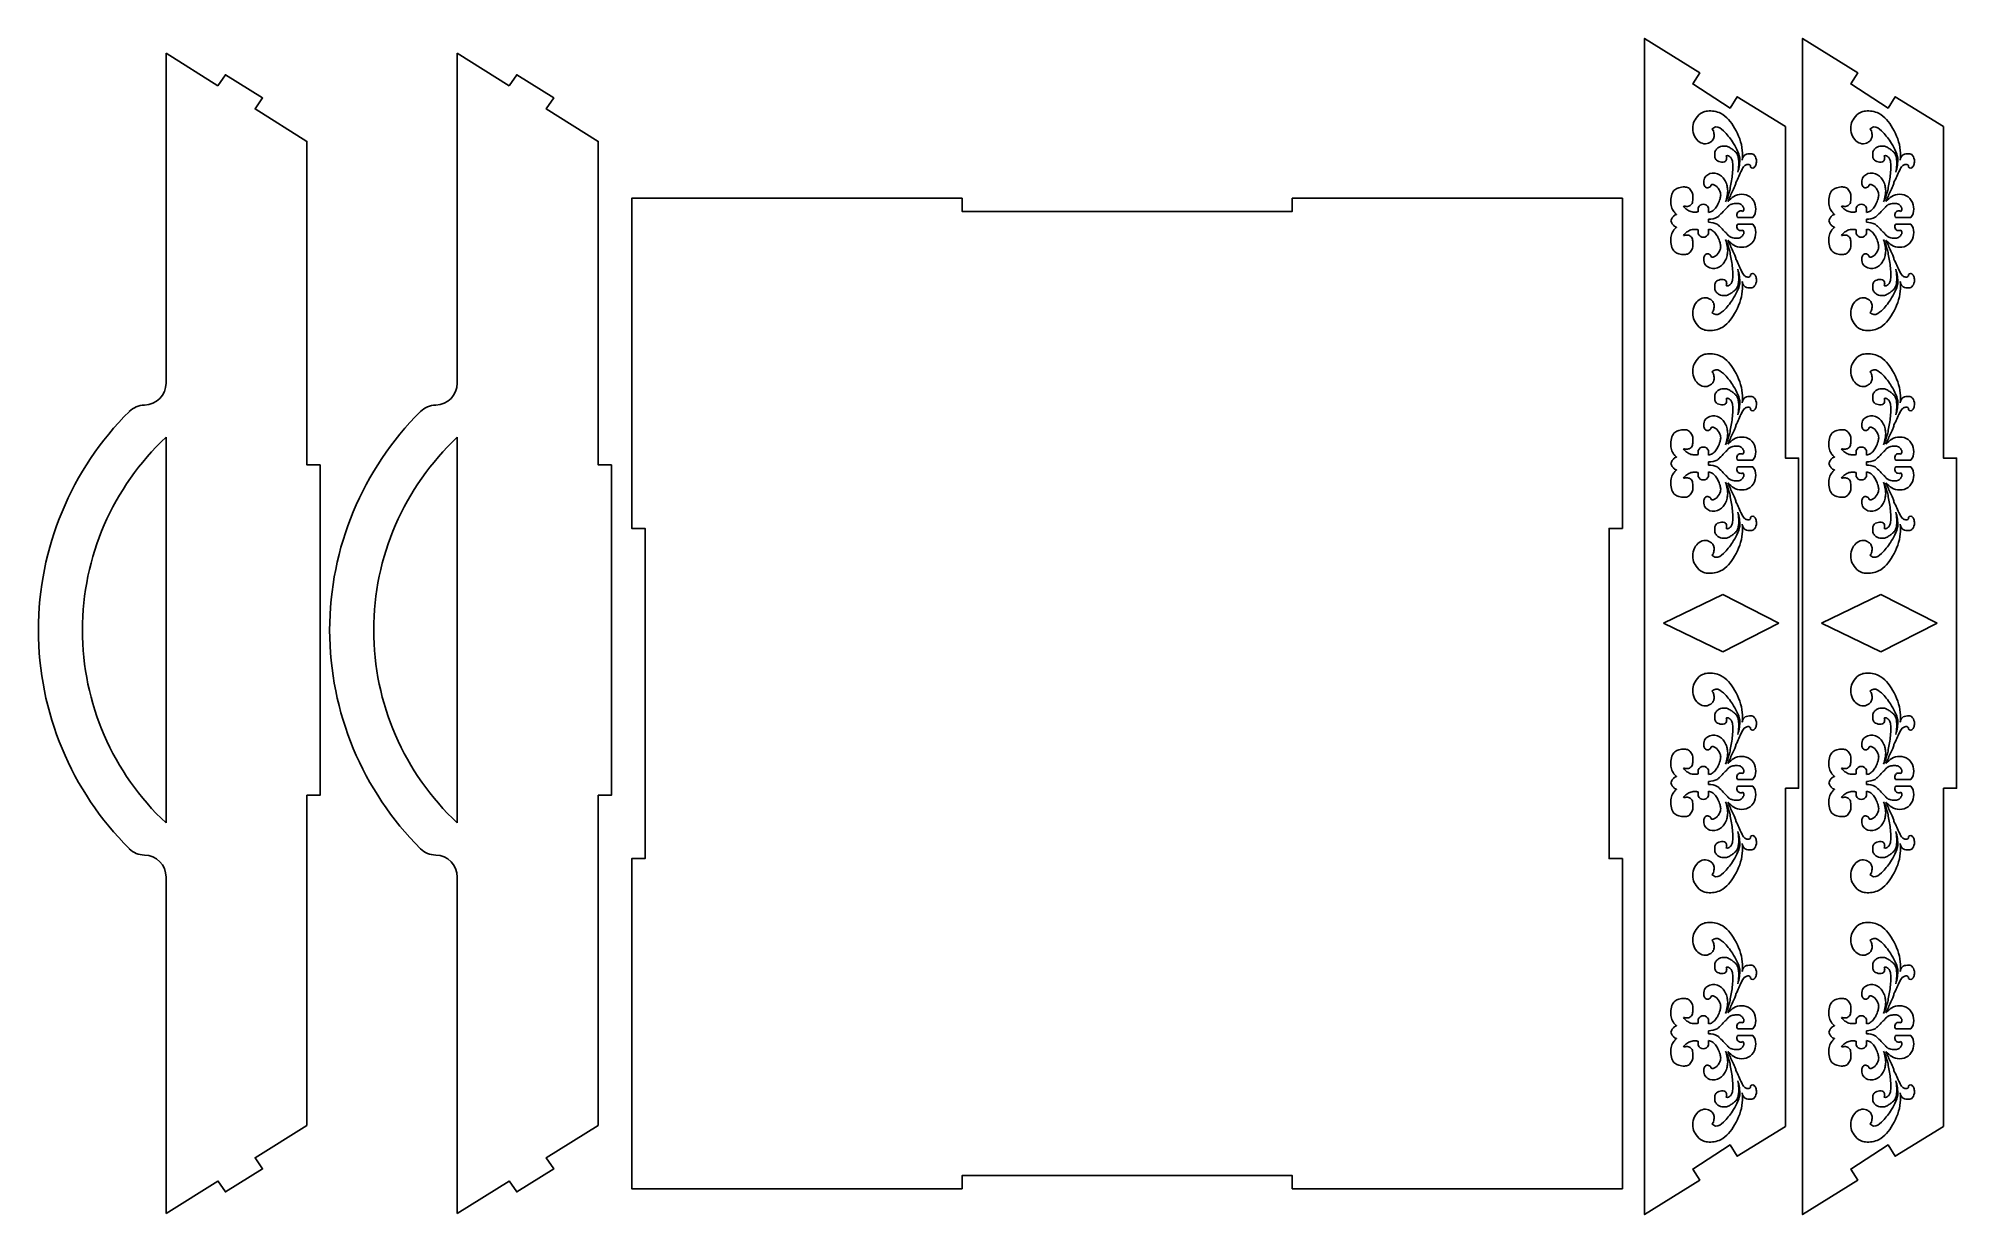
# Model space of a CAD drawing. Header units: millimetres. Extents: x -602 to -167, y 60 to 327.
import ezdxf

# ---------------------------------------------------------------- set-up
doc = ezdxf.new("R2010")
doc.units = ezdxf.units.MM

msp = doc.modelspace()

# ---------------------------------------------------------------- linework, layer by layer
at = {"color": 7, "linetype": 'Continuous', "lineweight": -3}
for p, q in [((-573.47, 249.21), (-573.47, 324.1)), ((-573.47, 324.1), (-561.69, 316.73)), ((-507.31, 249.21), (-507.31, 324.1)), ((-507.31, 324.1), (-495.53, 316.73)), ((-573.47, 60.6), (-573.47, 136.99)), ((-507.31, 60.6), (-507.31, 136.99)), ((-573.47, 60.6), (-561.69, 67.96)), ((-507.31, 60.6), (-495.53, 67.96))]:
    msp.add_line(p, q, dxfattribs=at)
at = {"color": 3, "linetype": 'Continuous', "lineweight": -3}
for p, q in [((-225.46, 288.1), (-225.46, 289.04)), ((-223.09, 287.96), (-223.09, 289.04)), ((-189.57, 288.1), (-189.57, 289.04)), ((-187.2, 287.96), (-187.2, 289.04)), ((-225.46, 284.02), (-225.46, 283.09)), ((-223.09, 286.41), (-223.09, 285.71)), ((-223.09, 284.17), (-223.09, 283.09)), ((-189.57, 284.02), (-189.57, 283.09)), ((-187.2, 286.41), (-187.2, 285.71)), ((-187.2, 284.17), (-187.2, 283.09)), ((-573.47, 149.29), (-573.47, 236.9)), ((-507.31, 149.29), (-507.31, 236.9)), ((-225.46, 232.97), (-225.46, 233.91)), ((-223.09, 232.83), (-223.09, 233.91)), ((-223.09, 231.28), (-223.09, 230.58)), ((-189.57, 232.97), (-189.57, 233.91)), ((-187.2, 232.83), (-187.2, 233.91)), ((-187.2, 231.28), (-187.2, 230.58)), ((-225.46, 228.89), (-225.46, 227.95)), ((-223.09, 229.03), (-223.09, 227.95)), ((-189.57, 228.89), (-189.57, 227.95)), ((-187.2, 229.03), (-187.2, 227.95)), ((-233.35, 194.66), (-219.83, 201.15)), ((-219.83, 201.15), (-207.09, 194.66)), ((-197.46, 194.66), (-183.94, 201.15)), ((-183.94, 201.15), (-171.2, 194.66)), ((-233.35, 194.66), (-219.83, 188.17)), ((-219.83, 188.17), (-207.09, 194.66)), ((-197.46, 194.66), (-183.94, 188.17)), ((-183.94, 188.17), (-171.2, 194.66)), ((-225.46, 160.43), (-225.46, 161.37)), ((-223.09, 160.29), (-223.09, 161.37)), ((-189.57, 160.43), (-189.57, 161.37)), ((-187.2, 160.29), (-187.2, 161.37)), ((-223.09, 158.04), (-223.09, 158.74)), ((-187.2, 158.04), (-187.2, 158.74)), ((-225.46, 156.35), (-225.46, 155.42)), ((-223.09, 156.5), (-223.09, 155.42)), ((-189.57, 156.35), (-189.57, 155.42)), ((-187.2, 156.5), (-187.2, 155.42)), ((-225.46, 103.8), (-225.46, 104.74)), ((-223.09, 103.66), (-223.09, 104.74)), ((-189.57, 103.8), (-189.57, 104.74)), ((-187.2, 103.66), (-187.2, 104.74)), ((-223.09, 101.41), (-223.09, 102.11)), ((-187.2, 101.41), (-187.2, 102.11)), ((-225.46, 99.72), (-225.46, 98.78)), ((-223.09, 99.86), (-223.09, 98.78)), ((-189.57, 99.72), (-189.57, 98.78)), ((-187.2, 99.86), (-187.2, 98.78))]:
    msp.add_line(p, q, dxfattribs=at)
at = {"color": 3, "lineweight": -3}
for p, q in [((-216.49, 286.81), (-213.02, 286.81)), ((-216.49, 285.31), (-213.02, 285.31)), ((-180.6, 286.81), (-177.13, 286.81)), ((-180.6, 285.31), (-177.13, 285.31)), ((-216.49, 231.68), (-213.02, 231.68)), ((-180.6, 231.68), (-177.13, 231.68)), ((-216.49, 230.18), (-213.02, 230.18)), ((-180.6, 230.18), (-177.13, 230.18)), ((-216.49, 159.14), (-213.02, 159.14)), ((-216.49, 157.64), (-213.02, 157.64)), ((-180.6, 159.14), (-177.13, 159.14)), ((-180.6, 157.64), (-177.13, 157.64)), ((-216.49, 102.51), (-213.02, 102.51)), ((-216.49, 101.01), (-213.02, 101.01)), ((-180.6, 102.51), (-177.13, 102.51)), ((-180.6, 101.01), (-177.13, 101.01))]:
    msp.add_line(p, q, dxfattribs=at)
at = {"lineweight": -3}
for p, q in [((-226.68, 70.68), (-218.2, 76.16)), ((-190.79, 70.68), (-182.31, 76.16))]:
    msp.add_line(p, q, dxfattribs=at)
at = {"color": 7, "linetype": 'Continuous', "lineweight": -3}
for points in [[(-205.63, 157.16), (-202.63, 157.16), (-202.63, 232.16), (-205.63, 232.16), (-205.64, 307.47), (-216.58, 314.22), (-218.2, 311.66), (-226.68, 317.14), (-225.09, 319.64), (-237.63, 327.49), (-237.63, 60.33), (-225.09, 68.18), (-226.68, 70.68), (-218.2, 76.16), (-216.58, 73.6), (-205.64, 80.35)], [(-169.74, 157.16), (-166.74, 157.16), (-166.74, 232.16), (-169.74, 232.16), (-169.75, 307.47), (-180.69, 314.22), (-182.31, 311.66), (-190.79, 317.14), (-189.2, 319.64), (-201.74, 327.49), (-201.74, 60.33), (-189.2, 68.18), (-190.79, 70.68), (-182.31, 76.16), (-180.69, 73.6), (-169.75, 80.35)], [(-242.67, 141.19), (-242.67, 66.19), (-317.67, 66.19), (-317.67, 69.19), (-392.67, 69.19), (-392.67, 66.19), (-467.67, 66.19), (-467.67, 141.19), (-464.67, 141.19), (-464.67, 216.19), (-467.67, 216.19), (-467.67, 291.19), (-392.67, 291.19), (-392.67, 288.19), (-317.67, 288.19), (-317.67, 291.19), (-242.67, 291.19), (-242.67, 216.19), (-245.67, 216.19), (-245.67, 141.19)]]:
    msp.add_lwpolyline(points, close=True, dxfattribs=at)
for points in [[(-561.69, 316.72), (-559.98, 319.22), (-551.54, 313.97), (-553.26, 311.46), (-541.47, 304.1), (-541.47, 230.6), (-538.47, 230.6), (-538.47, 155.6), (-541.47, 155.6), (-541.47, 80.6), (-553.26, 73.23), (-551.54, 70.73), (-559.98, 65.47), (-561.69, 67.97)], [(-495.53, 316.72), (-493.82, 319.22), (-485.39, 313.97), (-487.1, 311.46), (-475.31, 304.1), (-475.31, 230.6), (-472.31, 230.6), (-472.31, 155.6), (-475.31, 155.6), (-475.31, 80.6), (-487.1, 73.23), (-485.39, 70.73), (-493.82, 65.47), (-495.53, 67.97)]]:
    msp.add_lwpolyline(points, dxfattribs=at)
at = {"color": 3, "linetype": 'Continuous', "lineweight": -3}
for centre, radius, start, end in [((-224.28, 288.51), 1.29, 23.8718, 156.1282), ((-188.39, 288.51), 1.29, 23.8718, 156.1282), ((-224.28, 283.61), 1.29, 203.8718, 336.1282), ((-188.39, 283.61), 1.29, 203.8718, 336.1282), ((-532.47, 193.1), 60, 133.1047, 226.8953), ((-466.31, 193.1), 60, 133.1047, 226.8953), ((-224.28, 233.38), 1.29, 23.8718, 156.1282), ((-188.39, 233.38), 1.29, 23.8718, 156.1282), ((-224.28, 228.48), 1.29, 203.8718, 336.1282), ((-188.39, 228.48), 1.29, 203.8718, 336.1282), ((-224.28, 160.84), 1.29, 23.8718, 156.1282), ((-188.39, 160.84), 1.29, 23.8718, 156.1282), ((-224.28, 155.94), 1.29, 203.8718, 336.1282), ((-188.39, 155.94), 1.29, 203.8718, 336.1282), ((-224.28, 104.21), 1.29, 23.8718, 156.1282), ((-188.39, 104.21), 1.29, 23.8718, 156.1282), ((-224.28, 99.31), 1.29, 203.8718, 336.1282), ((-188.39, 99.31), 1.29, 203.8718, 336.1282)]:
    msp.add_arc(centre, radius, start, end, dxfattribs=at)
at = {"color": 7, "linetype": 'Continuous', "lineweight": -3}
for centre, radius, start, end in [((-578.47, 249.21), 5, 271.0645, 0), ((-512.31, 249.21), 5, 271.0645, 0), ((-578.29, 239.21), 5, 91.0645, 134.8162), ((-512.13, 239.21), 5, 91.0645, 134.8162), ((-532.47, 193.1), 70, 134.8162, 225.1838), ((-466.31, 193.1), 70, 134.8162, 225.1838), ((-578.29, 146.99), 5, 225.1838, 268.9355), ((-578.47, 136.99), 5, 0, 88.9355), ((-512.13, 146.99), 5, 225.1838, 268.9355), ((-512.31, 136.99), 5, 0, 88.9355)]:
    msp.add_arc(centre, radius, start, end, dxfattribs=at)
at = {"color": 3, "linetype": 'Continuous', "lineweight": -3}
for points, knots in [([(-222.34, 306.87), (-222.23, 306.79), (-221.97, 306.62), (-221.89, 305.98), (-221.73, 305.23), (-222.08, 304.37), (-222.64, 303.93), (-223.4, 303.49), (-224.61, 303.52), (-225.95, 304.49), (-226.73, 306.08), (-226.73, 307.88), (-225.96, 309.52), (-224.76, 310.7), (-222.72, 311.15), (-219.62, 310.64), (-216.81, 306.98), (-215.32, 303.11), (-215.36, 300.56), (-215.43, 299.82)], [0, 0, 0, 0, 0.0104551, 0.0255941, 0.0503422, 0.0750694, 0.0988631, 0.1084821, 0.1486782, 0.1913846, 0.2420154, 0.2920984, 0.336921, 0.392412, 0.4255277, 0.5099451, 0.6396652, 0.7899166, 0.8522065, 0.8522065, 0.8522065, 0.8522065]), ([(-186.45, 306.87), (-186.34, 306.79), (-186.08, 306.62), (-186, 305.98), (-185.84, 305.23), (-186.2, 304.37), (-186.75, 303.93), (-187.51, 303.49), (-188.73, 303.52), (-190.06, 304.49), (-190.84, 306.08), (-190.84, 307.88), (-190.07, 309.52), (-188.87, 310.7), (-186.83, 311.15), (-183.73, 310.64), (-180.92, 306.98), (-179.43, 303.11), (-179.47, 300.56), (-179.54, 299.82)], [0, 0, 0, 0, 0.0104551, 0.0255941, 0.0503422, 0.0750694, 0.0988631, 0.1084821, 0.1486782, 0.1913846, 0.2420154, 0.2920984, 0.336921, 0.392412, 0.4255277, 0.5099451, 0.6396652, 0.7899166, 0.8522065, 0.8522065, 0.8522065, 0.8522065]), ([(-216.43, 297.08), (-216.16, 298.16), (-215.57, 300.6), (-217.54, 303.89), (-219.21, 306.15), (-221.2, 307.73), (-222.04, 307.09), (-222.34, 306.87)], [0, 0, 0, 0, 0.239852, 0.542735, 0.780735, 0.9241, 1, 1, 1, 1]), ([(-180.54, 297.08), (-180.28, 298.16), (-179.68, 300.6), (-181.65, 303.89), (-183.32, 306.15), (-185.31, 307.73), (-186.16, 307.09), (-186.45, 306.87)], [0, 0, 0, 0, 0.239852, 0.542735, 0.780735, 0.9241, 1, 1, 1, 1]), ([(-219.2, 300.7), (-219.12, 300.67), (-218.92, 300.59), (-219, 300.14), (-219.09, 299.71), (-219.56, 299.36), (-220.15, 299.34), (-220.74, 299.51), (-221.38, 299.78), (-221.73, 300.46), (-221.69, 301.24), (-221.6, 302.07), (-221, 302.6), (-220.38, 302.97), (-219.63, 303.05), (-218.77, 303.03), (-218.03, 302.53), (-217.3, 302.02), (-216.69, 301.43), (-216.33, 300.6), (-216.21, 299.72), (-216.24, 298.52), (-216.34, 297.64), (-216.43, 297.08)], [0, 0, 0, 0, 0.0084563, 0.0192404, 0.0400554, 0.0540599, 0.0757216, 0.0975502, 0.1183685, 0.1440488, 0.1698501, 0.1986138, 0.2258268, 0.248207, 0.2723615, 0.3020978, 0.3344556, 0.361694, 0.3944448, 0.4200565, 0.4528112, 0.4853453, 0.5434327, 0.5434327, 0.5434327, 0.5434327]), ([(-219.22, 290.34), (-218.94, 290.99), (-218.48, 292.05), (-218.01, 294.21), (-217.68, 296.25), (-217.56, 298.26), (-217.6, 299.47), (-217.89, 300.29), (-218.32, 300.69), (-218.79, 300.96), (-219.06, 300.79), (-219.2, 300.7)], [0, 0, 0, 0, 0.182712, 0.294926, 0.565473, 0.709148, 0.810943, 0.874058, 0.925165, 0.960062, 1, 1, 1, 1]), ([(-215.43, 299.82), (-215.34, 300.22), (-215.15, 301.06), (-213.91, 301.35), (-212.61, 301.2), (-212.37, 300.38), (-212.23, 299.91)], [0, 0, 0, 0, 0.237638, 0.509806, 0.719427, 1, 1, 1, 1]), ([(-183.31, 300.7), (-183.23, 300.67), (-183.03, 300.59), (-183.11, 300.14), (-183.2, 299.71), (-183.67, 299.36), (-184.26, 299.34), (-184.85, 299.51), (-185.49, 299.78), (-185.84, 300.46), (-185.8, 301.24), (-185.71, 302.07), (-185.11, 302.6), (-184.49, 302.97), (-183.74, 303.05), (-182.88, 303.03), (-182.14, 302.53), (-181.41, 302.02), (-180.8, 301.43), (-180.44, 300.6), (-180.32, 299.72), (-180.35, 298.52), (-180.46, 297.64), (-180.54, 297.08)], [0, 0, 0, 0, 0.0084563, 0.0192404, 0.0400554, 0.0540599, 0.0757216, 0.0975502, 0.1183685, 0.1440488, 0.1698501, 0.1986138, 0.2258268, 0.248207, 0.2723615, 0.3020978, 0.3344556, 0.361694, 0.3944448, 0.4200565, 0.4528112, 0.4853453, 0.5434327, 0.5434327, 0.5434327, 0.5434327]), ([(-183.34, 290.34), (-183.05, 290.99), (-182.59, 292.05), (-182.12, 294.21), (-181.79, 296.25), (-181.67, 298.26), (-181.71, 299.47), (-182, 300.29), (-182.43, 300.69), (-182.9, 300.96), (-183.17, 300.79), (-183.31, 300.7)], [0, 0, 0, 0, 0.182712, 0.294926, 0.565473, 0.709148, 0.810943, 0.874058, 0.925165, 0.960062, 1, 1, 1, 1]), ([(-179.54, 299.82), (-179.45, 300.22), (-179.27, 301.06), (-178.02, 301.35), (-176.72, 301.2), (-176.48, 300.38), (-176.34, 299.91)], [0, 0, 0, 0, 0.237638, 0.509806, 0.719427, 1, 1, 1, 1]), ([(-219.22, 290.34), (-219.05, 290.81), (-218.82, 291.76), (-218.69, 293.08), (-218.94, 294.31), (-219.51, 295.67), (-220.98, 297.06), (-223.05, 296.91), (-224.19, 295.72), (-224.23, 294.61), (-223.93, 293.61), (-223.15, 293.49), (-222.83, 293.72), (-222.72, 293.8)], [0.2863783, 0.2863783, 0.2863783, 0.2863783, 0.3636521, 0.4368849, 0.4889549, 0.5549166, 0.663249, 0.7774327, 0.832549, 0.9013956, 0.941117, 0.9791487, 1, 1, 1, 1]), ([(-213.6, 298.26), (-213.56, 298.38), (-213.48, 298.65), (-213.94, 298.9), (-214.46, 298.83), (-215.14, 298.44), (-215.86, 296.94), (-216.44, 295.69), (-216.86, 294.77)], [0, 0, 0, 0, 0.055002, 0.124699, 0.205393, 0.31474, 0.494927, 1, 1, 1, 1]), ([(-212.23, 299.91), (-212.22, 299.87), (-212.13, 299.55), (-212.27, 298.96), (-212.52, 298.3), (-213.09, 297.92), (-213.42, 298.14), (-213.6, 298.26)], [0.7639784, 0.7639784, 0.7639784, 0.7639784, 0.7726298, 0.849561, 0.9081699, 0.9499939, 1, 1, 1, 1]), ([(-183.34, 290.34), (-183.16, 290.81), (-182.94, 291.76), (-182.8, 293.08), (-183.05, 294.31), (-183.62, 295.67), (-185.09, 297.06), (-187.17, 296.91), (-188.3, 295.72), (-188.34, 294.61), (-188.04, 293.61), (-187.26, 293.49), (-186.94, 293.72), (-186.83, 293.8)], [0.2863783, 0.2863783, 0.2863783, 0.2863783, 0.3636521, 0.4368849, 0.4889549, 0.5549166, 0.663249, 0.7774327, 0.832549, 0.9013956, 0.941117, 0.9791487, 1, 1, 1, 1]), ([(-177.71, 298.26), (-177.68, 298.38), (-177.59, 298.65), (-178.05, 298.9), (-178.57, 298.83), (-179.25, 298.44), (-179.97, 296.94), (-180.55, 295.69), (-180.98, 294.77)], [0, 0, 0, 0, 0.055002, 0.124699, 0.205393, 0.31474, 0.494927, 1, 1, 1, 1]), ([(-176.34, 299.91), (-176.33, 299.87), (-176.24, 299.55), (-176.38, 298.96), (-176.63, 298.3), (-177.2, 297.92), (-177.53, 298.14), (-177.71, 298.26)], [0.7639784, 0.7639784, 0.7639784, 0.7639784, 0.7726298, 0.849561, 0.9081699, 0.9499939, 1, 1, 1, 1]), ([(-228.77, 289.42), (-228.73, 289.41), (-228.36, 289.33), (-227.7, 289.23), (-226.81, 289.77), (-226.68, 290.76), (-226.58, 291.75), (-226.91, 292.76), (-227.57, 293.6), (-228.69, 293.8), (-229.75, 293.64), (-230.84, 293.17), (-231.6, 292.05), (-231.67, 290.65), (-231.65, 289.24), (-231.09, 288.23), (-230.6, 287.73), (-230.37, 287.54), (-230.34, 287.51)], [0.1985185, 0.1985185, 0.1985185, 0.1985185, 0.2031076, 0.2440641, 0.2772177, 0.3155843, 0.3582114, 0.3986216, 0.4415307, 0.479449, 0.5298033, 0.5708078, 0.6201198, 0.6838334, 0.7389355, 0.7880277, 0.8187197, 0.8239563, 0.8239563, 0.8239563, 0.8239563]), ([(-223.09, 287.96), (-222.8, 288.03), (-222.18, 288.18), (-221.51, 288.95), (-220.88, 289.87), (-220.49, 290.9), (-220.3, 291.78), (-220.35, 292.24), (-220.38, 292.4)], [0, 0, 0, 0, 0.0967524, 0.2077984, 0.3229667, 0.4688046, 0.5659752, 0.6196078, 0.6196078, 0.6196078, 0.6196078]), ([(-222.72, 293.8), (-222.64, 293.9), (-222.54, 294.02), (-222.55, 294.15), (-222.56, 294.17)], [0, 0, 0, 0, 0.02675976, 0.03139039, 0.03139039, 0.03139039, 0.03139039]), ([(-222.56, 294.17), (-222.49, 294.22), (-222.25, 294.42), (-221.66, 294.15), (-220.88, 293.62), (-220.58, 292.89), (-220.38, 292.4)], [0, 0, 0, 0, 0.077334, 0.279144, 0.521603, 1, 1, 1, 1]), ([(-216.86, 294.77), (-216.94, 294.48), (-217.18, 293.74), (-217.75, 292.66), (-218.23, 291.49), (-218.56, 290.77), (-218.71, 290.46)], [0.6239658, 0.6239658, 0.6239658, 0.6239658, 0.6551904, 0.7036471, 0.7491045, 0.7849492, 0.7849492, 0.7849492, 0.7849492]), ([(-213.02, 286.81), (-212.79, 287.08), (-212.33, 288.02), (-212.33, 289.78), (-213.43, 291.71), (-215.53, 292.25), (-217.42, 291.74), (-218.29, 290.88), (-218.71, 290.46)], [0.4087317, 0.4087317, 0.4087317, 0.4087317, 0.4661794, 0.5740348, 0.6890173, 0.8028114, 0.9023404, 1, 1, 1, 1]), ([(-192.88, 289.42), (-192.84, 289.41), (-192.47, 289.33), (-191.81, 289.23), (-190.92, 289.77), (-190.79, 290.76), (-190.69, 291.75), (-191.02, 292.76), (-191.68, 293.6), (-192.8, 293.8), (-193.86, 293.64), (-194.95, 293.17), (-195.71, 292.05), (-195.78, 290.65), (-195.76, 289.24), (-195.2, 288.23), (-194.71, 287.73), (-194.48, 287.54), (-194.45, 287.51)], [0.1985185, 0.1985185, 0.1985185, 0.1985185, 0.2031076, 0.2440641, 0.2772177, 0.3155843, 0.3582114, 0.3986216, 0.4415307, 0.479449, 0.5298033, 0.5708078, 0.6201198, 0.6838334, 0.7389355, 0.7880277, 0.8187197, 0.8239563, 0.8239563, 0.8239563, 0.8239563]), ([(-187.2, 287.96), (-186.91, 288.03), (-186.29, 288.18), (-185.62, 288.95), (-184.99, 289.87), (-184.61, 290.9), (-184.41, 291.78), (-184.46, 292.24), (-184.5, 292.4)], [0, 0, 0, 0, 0.0967524, 0.2077984, 0.3229667, 0.4688046, 0.5659752, 0.6196078, 0.6196078, 0.6196078, 0.6196078]), ([(-186.83, 293.8), (-186.75, 293.9), (-186.65, 294.02), (-186.67, 294.15), (-186.67, 294.17)], [0, 0, 0, 0, 0.02675976, 0.03139039, 0.03139039, 0.03139039, 0.03139039]), ([(-186.67, 294.17), (-186.6, 294.22), (-186.37, 294.42), (-185.77, 294.15), (-184.99, 293.62), (-184.69, 292.89), (-184.5, 292.4)], [0, 0, 0, 0, 0.077334, 0.279144, 0.521603, 1, 1, 1, 1]), ([(-180.98, 294.77), (-181.06, 294.48), (-181.29, 293.74), (-181.86, 292.66), (-182.34, 291.49), (-182.67, 290.77), (-182.83, 290.46)], [0.6239658, 0.6239658, 0.6239658, 0.6239658, 0.6551904, 0.7036471, 0.7491045, 0.7849492, 0.7849492, 0.7849492, 0.7849492]), ([(-177.13, 286.81), (-176.9, 287.08), (-176.44, 288.02), (-176.45, 289.78), (-177.54, 291.71), (-179.64, 292.25), (-181.54, 291.74), (-182.4, 290.88), (-182.83, 290.46)], [0.4087317, 0.4087317, 0.4087317, 0.4087317, 0.4661794, 0.5740348, 0.6890173, 0.8028114, 0.9023404, 1, 1, 1, 1]), ([(-228.77, 289.42), (-228.66, 289.26), (-228.35, 288.82), (-227.62, 288.27), (-226.69, 288.01), (-225.95, 288), (-225.58, 288.08), (-225.46, 288.1)], [0, 0, 0, 0, 0.153061, 0.424174, 0.703096, 0.900038, 1, 1, 1, 1]), ([(-215.3, 288.2), (-215.19, 288.35), (-214.93, 288.7), (-215.28, 289.37), (-215.82, 289.95), (-216.81, 290.04), (-217.7, 289.94), (-218.48, 289.59), (-218.91, 289), (-219.68, 288.3), (-220.36, 287.51), (-221.46, 286.53), (-222.4, 286.46), (-223.09, 286.41)], [0, 0, 0, 0, 0.049493, 0.117784, 0.186526, 0.27535, 0.381784, 0.444395, 0.512003, 0.58656, 0.742023, 0.811615, 1, 1, 1, 1]), ([(-215.3, 288.2), (-215.48, 288.29), (-215.95, 288.36), (-216.69, 287.96), (-216.69, 287.23), (-216.52, 286.87), (-216.49, 286.81)], [0.0615577, 0.0615577, 0.0615577, 0.0615577, 0.0960766, 0.1321564, 0.1855739, 0.1958014, 0.1958014, 0.1958014, 0.1958014]), ([(-192.88, 289.42), (-192.77, 289.26), (-192.46, 288.82), (-191.73, 288.27), (-190.8, 288.01), (-190.06, 288), (-189.7, 288.08), (-189.57, 288.1)], [0, 0, 0, 0, 0.153061, 0.424174, 0.703096, 0.900038, 1, 1, 1, 1]), ([(-179.41, 288.2), (-179.3, 288.35), (-179.04, 288.7), (-179.39, 289.37), (-179.94, 289.95), (-180.92, 290.04), (-181.81, 289.94), (-182.59, 289.59), (-183.02, 289), (-183.79, 288.3), (-184.47, 287.51), (-185.58, 286.53), (-186.52, 286.46), (-187.2, 286.41)], [0, 0, 0, 0, 0.049493, 0.117784, 0.186526, 0.27535, 0.381784, 0.444395, 0.512003, 0.58656, 0.742023, 0.811615, 1, 1, 1, 1]), ([(-179.41, 288.2), (-179.59, 288.29), (-180.07, 288.36), (-180.8, 287.96), (-180.8, 287.23), (-180.63, 286.87), (-180.6, 286.81)], [0.0615577, 0.0615577, 0.0615577, 0.0615577, 0.0960766, 0.1321564, 0.1855739, 0.1958014, 0.1958014, 0.1958014, 0.1958014]), ([(-228.77, 282.7), (-228.73, 282.71), (-228.36, 282.79), (-227.7, 282.89), (-226.81, 282.35), (-226.68, 281.36), (-226.58, 280.37), (-226.91, 279.36), (-227.57, 278.52), (-228.69, 278.33), (-229.75, 278.48), (-230.84, 278.95), (-231.6, 280.07), (-231.67, 281.48), (-231.65, 282.88), (-231.09, 283.89), (-230.6, 284.39), (-230.37, 284.58), (-230.34, 284.61)], [0.1985185, 0.1985185, 0.1985185, 0.1985185, 0.2031076, 0.2440641, 0.2772177, 0.3155843, 0.3582114, 0.3986216, 0.4415307, 0.479449, 0.5298033, 0.5708078, 0.6201198, 0.6838334, 0.7389355, 0.7880277, 0.8187197, 0.8239563, 0.8239563, 0.8239563, 0.8239563]), ([(-230.34, 287.51), (-230.5, 287.45), (-230.9, 287.31), (-231.36, 286.76), (-231.55, 286.29), (-231.65, 286.06)], [0, 0, 0, 0, 0.242895, 0.633402, 1, 1, 1, 1]), ([(-230.34, 284.61), (-230.5, 284.67), (-230.9, 284.81), (-231.36, 285.36), (-231.55, 285.83), (-231.65, 286.06)], [0, 0, 0, 0, 0.242895, 0.633402, 1, 1, 1, 1]), ([(-228.77, 282.7), (-228.66, 282.86), (-228.35, 283.3), (-227.62, 283.85), (-226.69, 284.12), (-225.95, 284.13), (-225.58, 284.05), (-225.46, 284.02)], [0, 0, 0, 0, 0.153061, 0.424174, 0.703096, 0.900038, 1, 1, 1, 1]), ([(-215.3, 283.92), (-215.19, 283.77), (-214.93, 283.42), (-215.28, 282.76), (-215.82, 282.17), (-216.81, 282.08), (-217.7, 282.18), (-218.48, 282.53), (-218.91, 283.12), (-219.68, 283.82), (-220.36, 284.62), (-221.46, 285.59), (-222.4, 285.66), (-223.09, 285.71)], [0, 0, 0, 0, 0.049493, 0.117784, 0.186526, 0.27535, 0.381784, 0.444395, 0.512003, 0.58656, 0.742023, 0.811615, 1, 1, 1, 1]), ([(-223.09, 284.17), (-222.8, 284.09), (-222.18, 283.94), (-221.51, 283.17), (-220.88, 282.25), (-220.49, 281.23), (-220.3, 280.34), (-220.35, 279.88), (-220.38, 279.72)], [0, 0, 0, 0, 0.0967524, 0.2077984, 0.3229667, 0.4688046, 0.5659752, 0.6196078, 0.6196078, 0.6196078, 0.6196078]), ([(-213.02, 285.31), (-212.79, 285.04), (-212.33, 284.11), (-212.33, 282.34), (-213.43, 280.41), (-215.53, 279.87), (-217.42, 280.39), (-218.29, 281.24), (-218.71, 281.66)], [0.4087317, 0.4087317, 0.4087317, 0.4087317, 0.4661794, 0.5740348, 0.6890173, 0.8028114, 0.9023404, 1, 1, 1, 1]), ([(-215.3, 283.92), (-215.48, 283.83), (-215.95, 283.77), (-216.69, 284.16), (-216.69, 284.89), (-216.52, 285.26), (-216.49, 285.31)], [0.0615577, 0.0615577, 0.0615577, 0.0615577, 0.0960766, 0.1321564, 0.1855739, 0.1958014, 0.1958014, 0.1958014, 0.1958014]), ([(-192.88, 282.7), (-192.84, 282.71), (-192.47, 282.79), (-191.81, 282.89), (-190.92, 282.35), (-190.79, 281.36), (-190.69, 280.37), (-191.02, 279.36), (-191.68, 278.52), (-192.8, 278.33), (-193.86, 278.48), (-194.95, 278.95), (-195.71, 280.07), (-195.78, 281.48), (-195.76, 282.88), (-195.2, 283.89), (-194.71, 284.39), (-194.48, 284.58), (-194.45, 284.61)], [0.1985185, 0.1985185, 0.1985185, 0.1985185, 0.2031076, 0.2440641, 0.2772177, 0.3155843, 0.3582114, 0.3986216, 0.4415307, 0.479449, 0.5298033, 0.5708078, 0.6201198, 0.6838334, 0.7389355, 0.7880277, 0.8187197, 0.8239563, 0.8239563, 0.8239563, 0.8239563]), ([(-194.45, 287.51), (-194.61, 287.45), (-195.02, 287.31), (-195.47, 286.76), (-195.66, 286.29), (-195.76, 286.06)], [0, 0, 0, 0, 0.242895, 0.633402, 1, 1, 1, 1]), ([(-194.45, 284.61), (-194.61, 284.67), (-195.02, 284.81), (-195.47, 285.36), (-195.66, 285.83), (-195.76, 286.06)], [0, 0, 0, 0, 0.242895, 0.633402, 1, 1, 1, 1]), ([(-192.88, 282.7), (-192.77, 282.86), (-192.46, 283.3), (-191.73, 283.85), (-190.8, 284.12), (-190.06, 284.13), (-189.7, 284.05), (-189.57, 284.02)], [0, 0, 0, 0, 0.153061, 0.424174, 0.703096, 0.900038, 1, 1, 1, 1]), ([(-179.41, 283.92), (-179.3, 283.77), (-179.04, 283.42), (-179.39, 282.76), (-179.94, 282.17), (-180.92, 282.08), (-181.81, 282.18), (-182.59, 282.53), (-183.02, 283.12), (-183.79, 283.82), (-184.47, 284.62), (-185.58, 285.59), (-186.52, 285.66), (-187.2, 285.71)], [0, 0, 0, 0, 0.049493, 0.117784, 0.186526, 0.27535, 0.381784, 0.444395, 0.512003, 0.58656, 0.742023, 0.811615, 1, 1, 1, 1]), ([(-187.2, 284.17), (-186.91, 284.09), (-186.29, 283.94), (-185.62, 283.17), (-184.99, 282.25), (-184.61, 281.23), (-184.41, 280.34), (-184.46, 279.88), (-184.5, 279.72)], [0, 0, 0, 0, 0.0967524, 0.2077984, 0.3229667, 0.4688046, 0.5659752, 0.6196078, 0.6196078, 0.6196078, 0.6196078]), ([(-177.13, 285.31), (-176.9, 285.04), (-176.44, 284.11), (-176.45, 282.34), (-177.54, 280.41), (-179.64, 279.87), (-181.54, 280.39), (-182.4, 281.24), (-182.83, 281.66)], [0.4087317, 0.4087317, 0.4087317, 0.4087317, 0.4661794, 0.5740348, 0.6890173, 0.8028114, 0.9023404, 1, 1, 1, 1]), ([(-179.41, 283.92), (-179.59, 283.83), (-180.07, 283.77), (-180.8, 284.16), (-180.8, 284.89), (-180.63, 285.26), (-180.6, 285.31)], [0.0615577, 0.0615577, 0.0615577, 0.0615577, 0.0960766, 0.1321564, 0.1855739, 0.1958014, 0.1958014, 0.1958014, 0.1958014]), ([(-219.22, 281.79), (-219.05, 281.32), (-218.82, 280.36), (-218.69, 279.04), (-218.94, 277.81), (-219.51, 276.45), (-220.98, 275.07), (-223.05, 275.21), (-224.19, 276.4), (-224.23, 277.51), (-223.93, 278.51), (-223.15, 278.63), (-222.83, 278.4), (-222.72, 278.32)], [0.2863783, 0.2863783, 0.2863783, 0.2863783, 0.3636521, 0.4368849, 0.4889549, 0.5549166, 0.663249, 0.7774327, 0.832549, 0.9013956, 0.941117, 0.9791487, 1, 1, 1, 1]), ([(-222.56, 277.95), (-222.49, 277.9), (-222.25, 277.71), (-221.66, 277.97), (-220.88, 278.5), (-220.58, 279.24), (-220.38, 279.72)], [0, 0, 0, 0, 0.077334, 0.279144, 0.521603, 1, 1, 1, 1]), ([(-219.22, 281.79), (-218.94, 281.13), (-218.48, 280.07), (-218.01, 277.91), (-217.68, 275.88), (-217.56, 273.86), (-217.6, 272.66), (-217.89, 271.83), (-218.32, 271.44), (-218.79, 271.17), (-219.06, 271.33), (-219.2, 271.42)], [0, 0, 0, 0, 0.182712, 0.294926, 0.565473, 0.709148, 0.810943, 0.874058, 0.925165, 0.960062, 1, 1, 1, 1]), ([(-216.86, 277.35), (-216.94, 277.65), (-217.18, 278.38), (-217.75, 279.47), (-218.23, 280.63), (-218.56, 281.35), (-218.71, 281.66)], [0.6239658, 0.6239658, 0.6239658, 0.6239658, 0.6551904, 0.7036471, 0.7491045, 0.7849492, 0.7849492, 0.7849492, 0.7849492]), ([(-183.34, 281.79), (-183.16, 281.32), (-182.94, 280.36), (-182.8, 279.04), (-183.05, 277.81), (-183.62, 276.45), (-185.09, 275.07), (-187.17, 275.21), (-188.3, 276.4), (-188.34, 277.51), (-188.04, 278.51), (-187.26, 278.63), (-186.94, 278.4), (-186.83, 278.32)], [0.2863783, 0.2863783, 0.2863783, 0.2863783, 0.3636521, 0.4368849, 0.4889549, 0.5549166, 0.663249, 0.7774327, 0.832549, 0.9013956, 0.941117, 0.9791487, 1, 1, 1, 1]), ([(-186.67, 277.95), (-186.6, 277.9), (-186.37, 277.71), (-185.77, 277.97), (-184.99, 278.5), (-184.69, 279.24), (-184.5, 279.72)], [0, 0, 0, 0, 0.077334, 0.279144, 0.521603, 1, 1, 1, 1]), ([(-183.34, 281.79), (-183.05, 281.13), (-182.59, 280.07), (-182.12, 277.91), (-181.79, 275.88), (-181.67, 273.86), (-181.71, 272.66), (-182, 271.83), (-182.43, 271.44), (-182.9, 271.17), (-183.17, 271.33), (-183.31, 271.42)], [0, 0, 0, 0, 0.182712, 0.294926, 0.565473, 0.709148, 0.810943, 0.874058, 0.925165, 0.960062, 1, 1, 1, 1]), ([(-180.98, 277.35), (-181.06, 277.65), (-181.29, 278.38), (-181.86, 279.47), (-182.34, 280.63), (-182.67, 281.35), (-182.83, 281.66)], [0.6239658, 0.6239658, 0.6239658, 0.6239658, 0.6551904, 0.7036471, 0.7491045, 0.7849492, 0.7849492, 0.7849492, 0.7849492]), ([(-222.72, 278.32), (-222.64, 278.22), (-222.54, 278.1), (-222.55, 277.97), (-222.56, 277.95)], [0, 0, 0, 0, 0.02675976, 0.03139039, 0.03139039, 0.03139039, 0.03139039]), ([(-216.43, 275.04), (-216.16, 273.96), (-215.57, 271.52), (-217.54, 268.23), (-219.21, 265.97), (-221.2, 264.39), (-222.04, 265.03), (-222.34, 265.26)], [0, 0, 0, 0, 0.239852, 0.542735, 0.780735, 0.9241, 1, 1, 1, 1]), ([(-219.2, 271.42), (-219.12, 271.46), (-218.92, 271.53), (-219, 271.98), (-219.09, 272.41), (-219.56, 272.76), (-220.15, 272.78), (-220.74, 272.61), (-221.38, 272.35), (-221.73, 271.66), (-221.69, 270.89), (-221.6, 270.05), (-221, 269.52), (-220.38, 269.15), (-219.63, 269.07), (-218.77, 269.09), (-218.03, 269.59), (-217.3, 270.1), (-216.69, 270.7), (-216.33, 271.52), (-216.21, 272.4), (-216.24, 273.61), (-216.34, 274.48), (-216.43, 275.04)], [0, 0, 0, 0, 0.0084563, 0.0192404, 0.0400554, 0.0540599, 0.0757216, 0.0975502, 0.1183685, 0.1440488, 0.1698501, 0.1986138, 0.2258268, 0.248207, 0.2723615, 0.3020978, 0.3344556, 0.361694, 0.3944448, 0.4200565, 0.4528112, 0.4853453, 0.5434327, 0.5434327, 0.5434327, 0.5434327]), ([(-213.6, 273.86), (-213.56, 273.74), (-213.48, 273.47), (-213.94, 273.22), (-214.46, 273.29), (-215.14, 273.68), (-215.86, 275.18), (-216.44, 276.43), (-216.86, 277.35)], [0, 0, 0, 0, 0.055002, 0.124699, 0.205393, 0.31474, 0.494927, 1, 1, 1, 1]), ([(-186.83, 278.32), (-186.75, 278.22), (-186.65, 278.1), (-186.67, 277.97), (-186.67, 277.95)], [0, 0, 0, 0, 0.02675976, 0.03139039, 0.03139039, 0.03139039, 0.03139039]), ([(-180.54, 275.04), (-180.28, 273.96), (-179.68, 271.52), (-181.65, 268.23), (-183.32, 265.97), (-185.31, 264.39), (-186.16, 265.03), (-186.45, 265.26)], [0, 0, 0, 0, 0.239852, 0.542735, 0.780735, 0.9241, 1, 1, 1, 1]), ([(-183.31, 271.42), (-183.23, 271.46), (-183.03, 271.53), (-183.11, 271.98), (-183.2, 272.41), (-183.67, 272.76), (-184.26, 272.78), (-184.85, 272.61), (-185.49, 272.35), (-185.84, 271.66), (-185.8, 270.89), (-185.71, 270.05), (-185.11, 269.52), (-184.49, 269.15), (-183.74, 269.07), (-182.88, 269.09), (-182.14, 269.59), (-181.41, 270.1), (-180.8, 270.7), (-180.44, 271.52), (-180.32, 272.4), (-180.35, 273.61), (-180.46, 274.48), (-180.54, 275.04)], [0, 0, 0, 0, 0.0084563, 0.0192404, 0.0400554, 0.0540599, 0.0757216, 0.0975502, 0.1183685, 0.1440488, 0.1698501, 0.1986138, 0.2258268, 0.248207, 0.2723615, 0.3020978, 0.3344556, 0.361694, 0.3944448, 0.4200565, 0.4528112, 0.4853453, 0.5434327, 0.5434327, 0.5434327, 0.5434327]), ([(-177.71, 273.86), (-177.68, 273.74), (-177.59, 273.47), (-178.05, 273.22), (-178.57, 273.29), (-179.25, 273.68), (-179.97, 275.18), (-180.55, 276.43), (-180.98, 277.35)], [0, 0, 0, 0, 0.055002, 0.124699, 0.205393, 0.31474, 0.494927, 1, 1, 1, 1]), ([(-222.34, 265.26), (-222.23, 265.33), (-221.97, 265.5), (-221.89, 266.14), (-221.73, 266.89), (-222.08, 267.75), (-222.64, 268.19), (-223.4, 268.63), (-224.61, 268.61), (-225.95, 267.63), (-226.73, 266.04), (-226.73, 264.24), (-225.96, 262.6), (-224.76, 261.42), (-222.72, 260.97), (-219.62, 261.48), (-216.81, 265.15), (-215.32, 269.01), (-215.36, 271.56), (-215.43, 272.3)], [0, 0, 0, 0, 0.0104551, 0.0255941, 0.0503422, 0.0750694, 0.0988631, 0.1084821, 0.1486782, 0.1913846, 0.2420154, 0.2920984, 0.336921, 0.392412, 0.4255277, 0.5099451, 0.6396652, 0.7899166, 0.8522065, 0.8522065, 0.8522065, 0.8522065]), ([(-215.43, 272.3), (-215.34, 271.91), (-215.15, 271.06), (-213.91, 270.77), (-212.61, 270.92), (-212.37, 271.75), (-212.23, 272.22)], [0, 0, 0, 0, 0.237638, 0.509806, 0.719427, 1, 1, 1, 1]), ([(-212.23, 272.22), (-212.22, 272.25), (-212.13, 272.57), (-212.27, 273.17), (-212.52, 273.82), (-213.09, 274.21), (-213.42, 273.98), (-213.6, 273.86)], [0.7639784, 0.7639784, 0.7639784, 0.7639784, 0.7726298, 0.849561, 0.9081699, 0.9499939, 1, 1, 1, 1]), ([(-186.45, 265.26), (-186.34, 265.33), (-186.08, 265.5), (-186, 266.14), (-185.84, 266.89), (-186.2, 267.75), (-186.75, 268.19), (-187.51, 268.63), (-188.73, 268.61), (-190.06, 267.63), (-190.84, 266.04), (-190.84, 264.24), (-190.07, 262.6), (-188.87, 261.42), (-186.83, 260.97), (-183.73, 261.48), (-180.92, 265.15), (-179.43, 269.01), (-179.47, 271.56), (-179.54, 272.3)], [0, 0, 0, 0, 0.0104551, 0.0255941, 0.0503422, 0.0750694, 0.0988631, 0.1084821, 0.1486782, 0.1913846, 0.2420154, 0.2920984, 0.336921, 0.392412, 0.4255277, 0.5099451, 0.6396652, 0.7899166, 0.8522065, 0.8522065, 0.8522065, 0.8522065]), ([(-179.54, 272.3), (-179.45, 271.91), (-179.27, 271.06), (-178.02, 270.77), (-176.72, 270.92), (-176.48, 271.75), (-176.34, 272.22)], [0, 0, 0, 0, 0.237638, 0.509806, 0.719427, 1, 1, 1, 1]), ([(-176.34, 272.22), (-176.33, 272.25), (-176.24, 272.57), (-176.38, 273.17), (-176.63, 273.82), (-177.2, 274.21), (-177.53, 273.98), (-177.71, 273.86)], [0.7639784, 0.7639784, 0.7639784, 0.7639784, 0.7726298, 0.849561, 0.9081699, 0.9499939, 1, 1, 1, 1]), ([(-222.34, 251.74), (-222.23, 251.66), (-221.97, 251.49), (-221.89, 250.85), (-221.73, 250.1), (-222.08, 249.24), (-222.64, 248.8), (-223.4, 248.36), (-224.61, 248.39), (-225.95, 249.36), (-226.73, 250.95), (-226.73, 252.75), (-225.96, 254.39), (-224.76, 255.57), (-222.72, 256.02), (-219.62, 255.51), (-216.81, 251.85), (-215.32, 247.98), (-215.36, 245.43), (-215.43, 244.69)], [0, 0, 0, 0, 0.0104551, 0.0255941, 0.0503422, 0.0750694, 0.0988631, 0.1084821, 0.1486782, 0.1913846, 0.2420154, 0.2920984, 0.336921, 0.392412, 0.4255277, 0.5099451, 0.6396652, 0.7899166, 0.8522065, 0.8522065, 0.8522065, 0.8522065]), ([(-186.45, 251.74), (-186.34, 251.66), (-186.08, 251.49), (-186, 250.85), (-185.84, 250.1), (-186.2, 249.24), (-186.75, 248.8), (-187.51, 248.36), (-188.73, 248.39), (-190.06, 249.36), (-190.84, 250.95), (-190.84, 252.75), (-190.07, 254.39), (-188.87, 255.57), (-186.83, 256.02), (-183.73, 255.51), (-180.92, 251.85), (-179.43, 247.98), (-179.47, 245.43), (-179.54, 244.69)], [0, 0, 0, 0, 0.0104551, 0.0255941, 0.0503422, 0.0750694, 0.0988631, 0.1084821, 0.1486782, 0.1913846, 0.2420154, 0.2920984, 0.336921, 0.392412, 0.4255277, 0.5099451, 0.6396652, 0.7899166, 0.8522065, 0.8522065, 0.8522065, 0.8522065]), ([(-216.43, 241.95), (-216.16, 243.03), (-215.57, 245.47), (-217.54, 248.76), (-219.21, 251.02), (-221.2, 252.6), (-222.04, 251.96), (-222.34, 251.74)], [0, 0, 0, 0, 0.239852, 0.542735, 0.780735, 0.9241, 1, 1, 1, 1]), ([(-180.54, 241.95), (-180.28, 243.03), (-179.68, 245.47), (-181.65, 248.76), (-183.32, 251.02), (-185.31, 252.6), (-186.16, 251.96), (-186.45, 251.74)], [0, 0, 0, 0, 0.239852, 0.542735, 0.780735, 0.9241, 1, 1, 1, 1]), ([(-219.2, 245.57), (-219.12, 245.54), (-218.92, 245.46), (-219, 245.01), (-219.09, 244.58), (-219.56, 244.23), (-220.15, 244.21), (-220.74, 244.38), (-221.38, 244.65), (-221.73, 245.33), (-221.69, 246.11), (-221.6, 246.94), (-221, 247.47), (-220.38, 247.84), (-219.63, 247.92), (-218.77, 247.9), (-218.03, 247.4), (-217.3, 246.89), (-216.69, 246.3), (-216.33, 245.47), (-216.21, 244.59), (-216.24, 243.39), (-216.34, 242.51), (-216.43, 241.95)], [0, 0, 0, 0, 0.0084563, 0.0192404, 0.0400554, 0.0540599, 0.0757216, 0.0975502, 0.1183685, 0.1440488, 0.1698501, 0.1986138, 0.2258268, 0.248207, 0.2723615, 0.3020978, 0.3344556, 0.361694, 0.3944448, 0.4200565, 0.4528112, 0.4853453, 0.5434327, 0.5434327, 0.5434327, 0.5434327]), ([(-219.22, 235.2), (-218.94, 235.86), (-218.48, 236.92), (-218.01, 239.08), (-217.68, 241.11), (-217.56, 243.13), (-217.6, 244.34), (-217.89, 245.16), (-218.32, 245.56), (-218.79, 245.82), (-219.06, 245.66), (-219.2, 245.57)], [0, 0, 0, 0, 0.182712, 0.294926, 0.565473, 0.709148, 0.810943, 0.874058, 0.925165, 0.960062, 1, 1, 1, 1]), ([(-215.43, 244.69), (-215.34, 245.09), (-215.15, 245.93), (-213.91, 246.22), (-212.61, 246.07), (-212.37, 245.25), (-212.23, 244.78)], [0, 0, 0, 0, 0.237638, 0.509806, 0.719427, 1, 1, 1, 1]), ([(-212.23, 244.78), (-212.22, 244.74), (-212.13, 244.42), (-212.27, 243.82), (-212.52, 243.17), (-213.09, 242.79), (-213.42, 243.01), (-213.6, 243.13)], [0.7639784, 0.7639784, 0.7639784, 0.7639784, 0.7726298, 0.849561, 0.9081699, 0.9499939, 1, 1, 1, 1]), ([(-183.31, 245.57), (-183.23, 245.54), (-183.03, 245.46), (-183.11, 245.01), (-183.2, 244.58), (-183.67, 244.23), (-184.26, 244.21), (-184.85, 244.38), (-185.49, 244.65), (-185.84, 245.33), (-185.8, 246.11), (-185.71, 246.94), (-185.11, 247.47), (-184.49, 247.84), (-183.74, 247.92), (-182.88, 247.9), (-182.14, 247.4), (-181.41, 246.89), (-180.8, 246.3), (-180.44, 245.47), (-180.32, 244.59), (-180.35, 243.39), (-180.46, 242.51), (-180.54, 241.95)], [0, 0, 0, 0, 0.0084563, 0.0192404, 0.0400554, 0.0540599, 0.0757216, 0.0975502, 0.1183685, 0.1440488, 0.1698501, 0.1986138, 0.2258268, 0.248207, 0.2723615, 0.3020978, 0.3344556, 0.361694, 0.3944448, 0.4200565, 0.4528112, 0.4853453, 0.5434327, 0.5434327, 0.5434327, 0.5434327]), ([(-183.34, 235.2), (-183.05, 235.86), (-182.59, 236.92), (-182.12, 239.08), (-181.79, 241.11), (-181.67, 243.13), (-181.71, 244.34), (-182, 245.16), (-182.43, 245.56), (-182.9, 245.82), (-183.17, 245.66), (-183.31, 245.57)], [0, 0, 0, 0, 0.182712, 0.294926, 0.565473, 0.709148, 0.810943, 0.874058, 0.925165, 0.960062, 1, 1, 1, 1]), ([(-179.54, 244.69), (-179.45, 245.09), (-179.27, 245.93), (-178.02, 246.22), (-176.72, 246.07), (-176.48, 245.25), (-176.34, 244.78)], [0, 0, 0, 0, 0.237638, 0.509806, 0.719427, 1, 1, 1, 1]), ([(-176.34, 244.78), (-176.33, 244.74), (-176.24, 244.42), (-176.38, 243.82), (-176.63, 243.17), (-177.2, 242.79), (-177.53, 243.01), (-177.71, 243.13)], [0.7639784, 0.7639784, 0.7639784, 0.7639784, 0.7726298, 0.849561, 0.9081699, 0.9499939, 1, 1, 1, 1]), ([(-219.22, 235.2), (-219.05, 235.68), (-218.82, 236.63), (-218.69, 237.95), (-218.94, 239.18), (-219.51, 240.54), (-220.98, 241.93), (-223.05, 241.78), (-224.19, 240.59), (-224.23, 239.48), (-223.93, 238.48), (-223.15, 238.36), (-222.83, 238.59), (-222.72, 238.67)], [0.2863783, 0.2863783, 0.2863783, 0.2863783, 0.3636521, 0.4368849, 0.4889549, 0.5549166, 0.663249, 0.7774327, 0.832549, 0.9013956, 0.941117, 0.9791487, 1, 1, 1, 1]), ([(-213.6, 243.13), (-213.56, 243.25), (-213.48, 243.52), (-213.94, 243.77), (-214.46, 243.7), (-215.14, 243.31), (-215.86, 241.81), (-216.44, 240.56), (-216.86, 239.64)], [0, 0, 0, 0, 0.055002, 0.124699, 0.205393, 0.31474, 0.494927, 1, 1, 1, 1]), ([(-183.34, 235.2), (-183.16, 235.68), (-182.94, 236.63), (-182.8, 237.95), (-183.05, 239.18), (-183.62, 240.54), (-185.09, 241.93), (-187.17, 241.78), (-188.3, 240.59), (-188.34, 239.48), (-188.04, 238.48), (-187.26, 238.36), (-186.94, 238.59), (-186.83, 238.67)], [0.2863783, 0.2863783, 0.2863783, 0.2863783, 0.3636521, 0.4368849, 0.4889549, 0.5549166, 0.663249, 0.7774327, 0.832549, 0.9013956, 0.941117, 0.9791487, 1, 1, 1, 1]), ([(-177.71, 243.13), (-177.68, 243.25), (-177.59, 243.52), (-178.05, 243.77), (-178.57, 243.7), (-179.25, 243.31), (-179.97, 241.81), (-180.55, 240.56), (-180.98, 239.64)], [0, 0, 0, 0, 0.055002, 0.124699, 0.205393, 0.31474, 0.494927, 1, 1, 1, 1]), ([(-228.77, 234.29), (-228.73, 234.28), (-228.36, 234.2), (-227.7, 234.1), (-226.81, 234.64), (-226.68, 235.63), (-226.58, 236.62), (-226.91, 237.63), (-227.57, 238.47), (-228.69, 238.67), (-229.75, 238.51), (-230.84, 238.04), (-231.6, 236.92), (-231.67, 235.51), (-231.65, 234.11), (-231.09, 233.1), (-230.6, 232.6), (-230.37, 232.41), (-230.34, 232.38)], [0.1985185, 0.1985185, 0.1985185, 0.1985185, 0.2031076, 0.2440641, 0.2772177, 0.3155843, 0.3582114, 0.3986216, 0.4415307, 0.479449, 0.5298033, 0.5708078, 0.6201198, 0.6838334, 0.7389355, 0.7880277, 0.8187197, 0.8239563, 0.8239563, 0.8239563, 0.8239563]), ([(-223.09, 232.83), (-222.8, 232.9), (-222.18, 233.05), (-221.51, 233.82), (-220.88, 234.74), (-220.49, 235.76), (-220.3, 236.65), (-220.35, 237.11), (-220.38, 237.27)], [0, 0, 0, 0, 0.0967524, 0.2077984, 0.3229667, 0.4688046, 0.5659752, 0.6196078, 0.6196078, 0.6196078, 0.6196078]), ([(-222.72, 238.67), (-222.64, 238.77), (-222.54, 238.89), (-222.55, 239.02), (-222.56, 239.04)], [0, 0, 0, 0, 0.02675976, 0.03139039, 0.03139039, 0.03139039, 0.03139039]), ([(-222.56, 239.04), (-222.49, 239.09), (-222.25, 239.28), (-221.66, 239.02), (-220.88, 238.49), (-220.58, 237.75), (-220.38, 237.27)], [0, 0, 0, 0, 0.077334, 0.279144, 0.521603, 1, 1, 1, 1]), ([(-216.86, 239.64), (-216.94, 239.34), (-217.18, 238.61), (-217.75, 237.53), (-218.23, 236.36), (-218.56, 235.64), (-218.71, 235.33)], [0.6239658, 0.6239658, 0.6239658, 0.6239658, 0.6551904, 0.7036471, 0.7491045, 0.7849492, 0.7849492, 0.7849492, 0.7849492]), ([(-213.02, 231.68), (-212.79, 231.95), (-212.33, 232.88), (-212.33, 234.65), (-213.43, 236.58), (-215.53, 237.12), (-217.42, 236.61), (-218.29, 235.75), (-218.71, 235.33)], [0.4087317, 0.4087317, 0.4087317, 0.4087317, 0.4661794, 0.5740348, 0.6890173, 0.8028114, 0.9023404, 1, 1, 1, 1]), ([(-192.88, 234.29), (-192.84, 234.28), (-192.47, 234.2), (-191.81, 234.1), (-190.92, 234.64), (-190.79, 235.63), (-190.69, 236.62), (-191.02, 237.63), (-191.68, 238.47), (-192.8, 238.67), (-193.86, 238.51), (-194.95, 238.04), (-195.71, 236.92), (-195.78, 235.51), (-195.76, 234.11), (-195.2, 233.1), (-194.71, 232.6), (-194.48, 232.41), (-194.45, 232.38)], [0.1985185, 0.1985185, 0.1985185, 0.1985185, 0.2031076, 0.2440641, 0.2772177, 0.3155843, 0.3582114, 0.3986216, 0.4415307, 0.479449, 0.5298033, 0.5708078, 0.6201198, 0.6838334, 0.7389355, 0.7880277, 0.8187197, 0.8239563, 0.8239563, 0.8239563, 0.8239563]), ([(-187.2, 232.83), (-186.91, 232.9), (-186.29, 233.05), (-185.62, 233.82), (-184.99, 234.74), (-184.61, 235.76), (-184.41, 236.65), (-184.46, 237.11), (-184.5, 237.27)], [0, 0, 0, 0, 0.0967524, 0.2077984, 0.3229667, 0.4688046, 0.5659752, 0.6196078, 0.6196078, 0.6196078, 0.6196078]), ([(-186.83, 238.67), (-186.75, 238.77), (-186.65, 238.89), (-186.67, 239.02), (-186.67, 239.04)], [0, 0, 0, 0, 0.02675976, 0.03139039, 0.03139039, 0.03139039, 0.03139039]), ([(-186.67, 239.04), (-186.6, 239.09), (-186.37, 239.28), (-185.77, 239.02), (-184.99, 238.49), (-184.69, 237.75), (-184.5, 237.27)], [0, 0, 0, 0, 0.077334, 0.279144, 0.521603, 1, 1, 1, 1]), ([(-180.98, 239.64), (-181.06, 239.34), (-181.29, 238.61), (-181.86, 237.53), (-182.34, 236.36), (-182.67, 235.64), (-182.83, 235.33)], [0.6239658, 0.6239658, 0.6239658, 0.6239658, 0.6551904, 0.7036471, 0.7491045, 0.7849492, 0.7849492, 0.7849492, 0.7849492]), ([(-177.13, 231.68), (-176.9, 231.95), (-176.44, 232.88), (-176.45, 234.65), (-177.54, 236.58), (-179.64, 237.12), (-181.54, 236.61), (-182.4, 235.75), (-182.83, 235.33)], [0.4087317, 0.4087317, 0.4087317, 0.4087317, 0.4661794, 0.5740348, 0.6890173, 0.8028114, 0.9023404, 1, 1, 1, 1]), ([(-230.34, 232.38), (-230.5, 232.32), (-230.9, 232.18), (-231.36, 231.63), (-231.55, 231.16), (-231.65, 230.93)], [0, 0, 0, 0, 0.242895, 0.633402, 1, 1, 1, 1]), ([(-228.77, 234.29), (-228.66, 234.13), (-228.35, 233.69), (-227.62, 233.14), (-226.69, 232.87), (-225.95, 232.87), (-225.58, 232.95), (-225.46, 232.97)], [0, 0, 0, 0, 0.153061, 0.424174, 0.703096, 0.900038, 1, 1, 1, 1]), ([(-215.3, 233.07), (-215.19, 233.22), (-214.93, 233.57), (-215.28, 234.24), (-215.82, 234.82), (-216.81, 234.91), (-217.7, 234.81), (-218.48, 234.46), (-218.91, 233.87), (-219.68, 233.17), (-220.36, 232.38), (-221.46, 231.4), (-222.4, 231.33), (-223.09, 231.28)], [0, 0, 0, 0, 0.049493, 0.117784, 0.186526, 0.27535, 0.381784, 0.444395, 0.512003, 0.58656, 0.742023, 0.811615, 1, 1, 1, 1]), ([(-215.3, 233.07), (-215.48, 233.16), (-215.95, 233.23), (-216.69, 232.83), (-216.69, 232.1), (-216.52, 231.74), (-216.49, 231.68)], [0.0615577, 0.0615577, 0.0615577, 0.0615577, 0.0960766, 0.1321564, 0.1855739, 0.1958014, 0.1958014, 0.1958014, 0.1958014]), ([(-194.45, 232.38), (-194.61, 232.32), (-195.02, 232.18), (-195.47, 231.63), (-195.66, 231.16), (-195.76, 230.93)], [0, 0, 0, 0, 0.242895, 0.633402, 1, 1, 1, 1]), ([(-192.88, 234.29), (-192.77, 234.13), (-192.46, 233.69), (-191.73, 233.14), (-190.8, 232.87), (-190.06, 232.87), (-189.7, 232.95), (-189.57, 232.97)], [0, 0, 0, 0, 0.153061, 0.424174, 0.703096, 0.900038, 1, 1, 1, 1]), ([(-179.41, 233.07), (-179.3, 233.22), (-179.04, 233.57), (-179.39, 234.24), (-179.94, 234.82), (-180.92, 234.91), (-181.81, 234.81), (-182.59, 234.46), (-183.02, 233.87), (-183.79, 233.17), (-184.47, 232.38), (-185.58, 231.4), (-186.52, 231.33), (-187.2, 231.28)], [0, 0, 0, 0, 0.049493, 0.117784, 0.186526, 0.27535, 0.381784, 0.444395, 0.512003, 0.58656, 0.742023, 0.811615, 1, 1, 1, 1]), ([(-179.41, 233.07), (-179.59, 233.16), (-180.07, 233.23), (-180.8, 232.83), (-180.8, 232.1), (-180.63, 231.74), (-180.6, 231.68)], [0.0615577, 0.0615577, 0.0615577, 0.0615577, 0.0960766, 0.1321564, 0.1855739, 0.1958014, 0.1958014, 0.1958014, 0.1958014]), ([(-228.77, 227.57), (-228.73, 227.58), (-228.36, 227.66), (-227.7, 227.76), (-226.81, 227.22), (-226.68, 226.23), (-226.58, 225.24), (-226.91, 224.23), (-227.57, 223.39), (-228.69, 223.19), (-229.75, 223.35), (-230.84, 223.82), (-231.6, 224.94), (-231.67, 226.35), (-231.65, 227.75), (-231.09, 228.76), (-230.6, 229.26), (-230.37, 229.45), (-230.34, 229.48)], [0.1985185, 0.1985185, 0.1985185, 0.1985185, 0.2031076, 0.2440641, 0.2772177, 0.3155843, 0.3582114, 0.3986216, 0.4415307, 0.479449, 0.5298033, 0.5708078, 0.6201198, 0.6838334, 0.7389355, 0.7880277, 0.8187197, 0.8239563, 0.8239563, 0.8239563, 0.8239563]), ([(-230.34, 229.48), (-230.5, 229.54), (-230.9, 229.68), (-231.36, 230.23), (-231.55, 230.7), (-231.65, 230.93)], [0, 0, 0, 0, 0.242895, 0.633402, 1, 1, 1, 1]), ([(-228.77, 227.57), (-228.66, 227.73), (-228.35, 228.17), (-227.62, 228.72), (-226.69, 228.99), (-225.95, 228.99), (-225.58, 228.91), (-225.46, 228.89)], [0, 0, 0, 0, 0.153061, 0.424174, 0.703096, 0.900038, 1, 1, 1, 1]), ([(-219.22, 226.66), (-219.05, 226.19), (-218.82, 225.23), (-218.69, 223.91), (-218.94, 222.68), (-219.51, 221.32), (-220.98, 219.93), (-223.05, 220.08), (-224.19, 221.27), (-224.23, 222.38), (-223.93, 223.38), (-223.15, 223.5), (-222.83, 223.27), (-222.72, 223.19)], [0.2863783, 0.2863783, 0.2863783, 0.2863783, 0.3636521, 0.4368849, 0.4889549, 0.5549166, 0.663249, 0.7774327, 0.832549, 0.9013956, 0.941117, 0.9791487, 1, 1, 1, 1]), ([(-215.3, 228.79), (-215.19, 228.64), (-214.93, 228.29), (-215.28, 227.62), (-215.82, 227.04), (-216.81, 226.95), (-217.7, 227.05), (-218.48, 227.4), (-218.91, 227.99), (-219.68, 228.69), (-220.36, 229.48), (-221.46, 230.46), (-222.4, 230.53), (-223.09, 230.58)], [0, 0, 0, 0, 0.049493, 0.117784, 0.186526, 0.27535, 0.381784, 0.444395, 0.512003, 0.58656, 0.742023, 0.811615, 1, 1, 1, 1]), ([(-223.09, 229.03), (-222.8, 228.96), (-222.18, 228.81), (-221.51, 228.04), (-220.88, 227.12), (-220.49, 226.1), (-220.3, 225.21), (-220.35, 224.75), (-220.38, 224.59)], [0, 0, 0, 0, 0.0967524, 0.2077984, 0.3229667, 0.4688046, 0.5659752, 0.6196078, 0.6196078, 0.6196078, 0.6196078]), ([(-219.22, 226.66), (-218.94, 226), (-218.48, 224.94), (-218.01, 222.78), (-217.68, 220.75), (-217.56, 218.73), (-217.6, 217.52), (-217.89, 216.7), (-218.32, 216.3), (-218.79, 216.04), (-219.06, 216.2), (-219.2, 216.29)], [0, 0, 0, 0, 0.182712, 0.294926, 0.565473, 0.709148, 0.810943, 0.874058, 0.925165, 0.960062, 1, 1, 1, 1]), ([(-213.02, 230.18), (-212.79, 229.91), (-212.33, 228.98), (-212.33, 227.21), (-213.43, 225.28), (-215.53, 224.74), (-217.42, 225.25), (-218.29, 226.11), (-218.71, 226.53)], [0.4087317, 0.4087317, 0.4087317, 0.4087317, 0.4661794, 0.5740348, 0.6890173, 0.8028114, 0.9023404, 1, 1, 1, 1]), ([(-215.3, 228.79), (-215.48, 228.7), (-215.95, 228.63), (-216.69, 229.03), (-216.69, 229.76), (-216.52, 230.12), (-216.49, 230.18)], [0.0615577, 0.0615577, 0.0615577, 0.0615577, 0.0960766, 0.1321564, 0.1855739, 0.1958014, 0.1958014, 0.1958014, 0.1958014]), ([(-192.88, 227.57), (-192.84, 227.58), (-192.47, 227.66), (-191.81, 227.76), (-190.92, 227.22), (-190.79, 226.23), (-190.69, 225.24), (-191.02, 224.23), (-191.68, 223.39), (-192.8, 223.19), (-193.86, 223.35), (-194.95, 223.82), (-195.71, 224.94), (-195.78, 226.35), (-195.76, 227.75), (-195.2, 228.76), (-194.71, 229.26), (-194.48, 229.45), (-194.45, 229.48)], [0.1985185, 0.1985185, 0.1985185, 0.1985185, 0.2031076, 0.2440641, 0.2772177, 0.3155843, 0.3582114, 0.3986216, 0.4415307, 0.479449, 0.5298033, 0.5708078, 0.6201198, 0.6838334, 0.7389355, 0.7880277, 0.8187197, 0.8239563, 0.8239563, 0.8239563, 0.8239563]), ([(-194.45, 229.48), (-194.61, 229.54), (-195.02, 229.68), (-195.47, 230.23), (-195.66, 230.7), (-195.76, 230.93)], [0, 0, 0, 0, 0.242895, 0.633402, 1, 1, 1, 1]), ([(-192.88, 227.57), (-192.77, 227.73), (-192.46, 228.17), (-191.73, 228.72), (-190.8, 228.99), (-190.06, 228.99), (-189.7, 228.91), (-189.57, 228.89)], [0, 0, 0, 0, 0.153061, 0.424174, 0.703096, 0.900038, 1, 1, 1, 1]), ([(-183.34, 226.66), (-183.16, 226.19), (-182.94, 225.23), (-182.8, 223.91), (-183.05, 222.68), (-183.62, 221.32), (-185.09, 219.93), (-187.17, 220.08), (-188.3, 221.27), (-188.34, 222.38), (-188.04, 223.38), (-187.26, 223.5), (-186.94, 223.27), (-186.83, 223.19)], [0.2863783, 0.2863783, 0.2863783, 0.2863783, 0.3636521, 0.4368849, 0.4889549, 0.5549166, 0.663249, 0.7774327, 0.832549, 0.9013956, 0.941117, 0.9791487, 1, 1, 1, 1]), ([(-179.41, 228.79), (-179.3, 228.64), (-179.04, 228.29), (-179.39, 227.62), (-179.94, 227.04), (-180.92, 226.95), (-181.81, 227.05), (-182.59, 227.4), (-183.02, 227.99), (-183.79, 228.69), (-184.47, 229.48), (-185.58, 230.46), (-186.52, 230.53), (-187.2, 230.58)], [0, 0, 0, 0, 0.049493, 0.117784, 0.186526, 0.27535, 0.381784, 0.444395, 0.512003, 0.58656, 0.742023, 0.811615, 1, 1, 1, 1]), ([(-187.2, 229.03), (-186.91, 228.96), (-186.29, 228.81), (-185.62, 228.04), (-184.99, 227.12), (-184.61, 226.1), (-184.41, 225.21), (-184.46, 224.75), (-184.5, 224.59)], [0, 0, 0, 0, 0.0967524, 0.2077984, 0.3229667, 0.4688046, 0.5659752, 0.6196078, 0.6196078, 0.6196078, 0.6196078]), ([(-183.34, 226.66), (-183.05, 226), (-182.59, 224.94), (-182.12, 222.78), (-181.79, 220.75), (-181.67, 218.73), (-181.71, 217.52), (-182, 216.7), (-182.43, 216.3), (-182.9, 216.04), (-183.17, 216.2), (-183.31, 216.29)], [0, 0, 0, 0, 0.182712, 0.294926, 0.565473, 0.709148, 0.810943, 0.874058, 0.925165, 0.960062, 1, 1, 1, 1]), ([(-177.13, 230.18), (-176.9, 229.91), (-176.44, 228.98), (-176.45, 227.21), (-177.54, 225.28), (-179.64, 224.74), (-181.54, 225.25), (-182.4, 226.11), (-182.83, 226.53)], [0.4087317, 0.4087317, 0.4087317, 0.4087317, 0.4661794, 0.5740348, 0.6890173, 0.8028114, 0.9023404, 1, 1, 1, 1]), ([(-179.41, 228.79), (-179.59, 228.7), (-180.07, 228.63), (-180.8, 229.03), (-180.8, 229.76), (-180.63, 230.12), (-180.6, 230.18)], [0.0615577, 0.0615577, 0.0615577, 0.0615577, 0.0960766, 0.1321564, 0.1855739, 0.1958014, 0.1958014, 0.1958014, 0.1958014]), ([(-222.72, 223.19), (-222.64, 223.09), (-222.54, 222.97), (-222.55, 222.84), (-222.56, 222.82)], [0, 0, 0, 0, 0.02675976, 0.03139039, 0.03139039, 0.03139039, 0.03139039]), ([(-222.56, 222.82), (-222.49, 222.77), (-222.25, 222.58), (-221.66, 222.84), (-220.88, 223.37), (-220.58, 224.11), (-220.38, 224.59)], [0, 0, 0, 0, 0.077334, 0.279144, 0.521603, 1, 1, 1, 1]), ([(-216.86, 222.22), (-216.94, 222.52), (-217.18, 223.25), (-217.75, 224.34), (-218.23, 225.5), (-218.56, 226.22), (-218.71, 226.53)], [0.6239658, 0.6239658, 0.6239658, 0.6239658, 0.6551904, 0.7036471, 0.7491045, 0.7849492, 0.7849492, 0.7849492, 0.7849492]), ([(-186.83, 223.19), (-186.75, 223.09), (-186.65, 222.97), (-186.67, 222.84), (-186.67, 222.82)], [0, 0, 0, 0, 0.02675976, 0.03139039, 0.03139039, 0.03139039, 0.03139039]), ([(-186.67, 222.82), (-186.6, 222.77), (-186.37, 222.58), (-185.77, 222.84), (-184.99, 223.37), (-184.69, 224.11), (-184.5, 224.59)], [0, 0, 0, 0, 0.077334, 0.279144, 0.521603, 1, 1, 1, 1]), ([(-180.98, 222.22), (-181.06, 222.52), (-181.29, 223.25), (-181.86, 224.34), (-182.34, 225.5), (-182.67, 226.22), (-182.83, 226.53)], [0.6239658, 0.6239658, 0.6239658, 0.6239658, 0.6551904, 0.7036471, 0.7491045, 0.7849492, 0.7849492, 0.7849492, 0.7849492]), ([(-216.43, 219.91), (-216.16, 218.83), (-215.57, 216.39), (-217.54, 213.1), (-219.21, 210.84), (-221.2, 209.26), (-222.04, 209.9), (-222.34, 210.12)], [0, 0, 0, 0, 0.239852, 0.542735, 0.780735, 0.9241, 1, 1, 1, 1]), ([(-219.2, 216.29), (-219.12, 216.32), (-218.92, 216.4), (-219, 216.85), (-219.09, 217.28), (-219.56, 217.63), (-220.15, 217.65), (-220.74, 217.48), (-221.38, 217.21), (-221.73, 216.53), (-221.69, 215.75), (-221.6, 214.92), (-221, 214.39), (-220.38, 214.02), (-219.63, 213.94), (-218.77, 213.96), (-218.03, 214.46), (-217.3, 214.97), (-216.69, 215.56), (-216.33, 216.39), (-216.21, 217.27), (-216.24, 218.47), (-216.34, 219.35), (-216.43, 219.91)], [0, 0, 0, 0, 0.0084563, 0.0192404, 0.0400554, 0.0540599, 0.0757216, 0.0975502, 0.1183685, 0.1440488, 0.1698501, 0.1986138, 0.2258268, 0.248207, 0.2723615, 0.3020978, 0.3344556, 0.361694, 0.3944448, 0.4200565, 0.4528112, 0.4853453, 0.5434327, 0.5434327, 0.5434327, 0.5434327]), ([(-213.6, 218.73), (-213.56, 218.61), (-213.48, 218.34), (-213.94, 218.09), (-214.46, 218.16), (-215.14, 218.55), (-215.86, 220.05), (-216.44, 221.3), (-216.86, 222.22)], [0, 0, 0, 0, 0.055002, 0.124699, 0.205393, 0.31474, 0.494927, 1, 1, 1, 1]), ([(-212.23, 217.08), (-212.22, 217.12), (-212.13, 217.44), (-212.27, 218.04), (-212.52, 218.69), (-213.09, 219.07), (-213.42, 218.85), (-213.6, 218.73)], [0.7639784, 0.7639784, 0.7639784, 0.7639784, 0.7726298, 0.849561, 0.9081699, 0.9499939, 1, 1, 1, 1]), ([(-180.54, 219.91), (-180.28, 218.83), (-179.68, 216.39), (-181.65, 213.1), (-183.32, 210.84), (-185.31, 209.26), (-186.16, 209.9), (-186.45, 210.12)], [0, 0, 0, 0, 0.239852, 0.542735, 0.780735, 0.9241, 1, 1, 1, 1]), ([(-183.31, 216.29), (-183.23, 216.32), (-183.03, 216.4), (-183.11, 216.85), (-183.2, 217.28), (-183.67, 217.63), (-184.26, 217.65), (-184.85, 217.48), (-185.49, 217.21), (-185.84, 216.53), (-185.8, 215.75), (-185.71, 214.92), (-185.11, 214.39), (-184.49, 214.02), (-183.74, 213.94), (-182.88, 213.96), (-182.14, 214.46), (-181.41, 214.97), (-180.8, 215.56), (-180.44, 216.39), (-180.32, 217.27), (-180.35, 218.47), (-180.46, 219.35), (-180.54, 219.91)], [0, 0, 0, 0, 0.0084563, 0.0192404, 0.0400554, 0.0540599, 0.0757216, 0.0975502, 0.1183685, 0.1440488, 0.1698501, 0.1986138, 0.2258268, 0.248207, 0.2723615, 0.3020978, 0.3344556, 0.361694, 0.3944448, 0.4200565, 0.4528112, 0.4853453, 0.5434327, 0.5434327, 0.5434327, 0.5434327]), ([(-177.71, 218.73), (-177.68, 218.61), (-177.59, 218.34), (-178.05, 218.09), (-178.57, 218.16), (-179.25, 218.55), (-179.97, 220.05), (-180.55, 221.3), (-180.98, 222.22)], [0, 0, 0, 0, 0.055002, 0.124699, 0.205393, 0.31474, 0.494927, 1, 1, 1, 1]), ([(-176.34, 217.08), (-176.33, 217.12), (-176.24, 217.44), (-176.38, 218.04), (-176.63, 218.69), (-177.2, 219.07), (-177.53, 218.85), (-177.71, 218.73)], [0.7639784, 0.7639784, 0.7639784, 0.7639784, 0.7726298, 0.849561, 0.9081699, 0.9499939, 1, 1, 1, 1]), ([(-222.34, 210.12), (-222.23, 210.2), (-221.97, 210.37), (-221.89, 211.01), (-221.73, 211.76), (-222.08, 212.62), (-222.64, 213.06), (-223.4, 213.5), (-224.61, 213.48), (-225.95, 212.5), (-226.73, 210.91), (-226.73, 209.11), (-225.96, 207.47), (-224.76, 206.29), (-222.72, 205.84), (-219.62, 206.35), (-216.81, 210.01), (-215.32, 213.88), (-215.36, 216.43), (-215.43, 217.17)], [0, 0, 0, 0, 0.0104551, 0.0255941, 0.0503422, 0.0750694, 0.0988631, 0.1084821, 0.1486782, 0.1913846, 0.2420154, 0.2920984, 0.336921, 0.392412, 0.4255277, 0.5099451, 0.6396652, 0.7899166, 0.8522065, 0.8522065, 0.8522065, 0.8522065]), ([(-215.43, 217.17), (-215.34, 216.78), (-215.15, 215.93), (-213.91, 215.64), (-212.61, 215.79), (-212.37, 216.61), (-212.23, 217.08)], [0, 0, 0, 0, 0.237638, 0.509806, 0.719427, 1, 1, 1, 1]), ([(-186.45, 210.12), (-186.34, 210.2), (-186.08, 210.37), (-186, 211.01), (-185.84, 211.76), (-186.2, 212.62), (-186.75, 213.06), (-187.51, 213.5), (-188.73, 213.48), (-190.06, 212.5), (-190.84, 210.91), (-190.84, 209.11), (-190.07, 207.47), (-188.87, 206.29), (-186.83, 205.84), (-183.73, 206.35), (-180.92, 210.01), (-179.43, 213.88), (-179.47, 216.43), (-179.54, 217.17)], [0, 0, 0, 0, 0.0104551, 0.0255941, 0.0503422, 0.0750694, 0.0988631, 0.1084821, 0.1486782, 0.1913846, 0.2420154, 0.2920984, 0.336921, 0.392412, 0.4255277, 0.5099451, 0.6396652, 0.7899166, 0.8522065, 0.8522065, 0.8522065, 0.8522065]), ([(-179.54, 217.17), (-179.45, 216.78), (-179.27, 215.93), (-178.02, 215.64), (-176.72, 215.79), (-176.48, 216.61), (-176.34, 217.08)], [0, 0, 0, 0, 0.237638, 0.509806, 0.719427, 1, 1, 1, 1]), ([(-222.34, 179.2), (-222.23, 179.12), (-221.97, 178.95), (-221.89, 178.31), (-221.73, 177.56), (-222.08, 176.7), (-222.64, 176.26), (-223.4, 175.82), (-224.61, 175.85), (-225.95, 176.82), (-226.73, 178.41), (-226.73, 180.21), (-225.96, 181.85), (-224.76, 183.03), (-222.72, 183.48), (-219.62, 182.97), (-216.81, 179.31), (-215.32, 175.44), (-215.36, 172.89), (-215.43, 172.15)], [0, 0, 0, 0, 0.0104551, 0.0255941, 0.0503422, 0.0750694, 0.0988631, 0.1084821, 0.1486782, 0.1913846, 0.2420154, 0.2920984, 0.336921, 0.392412, 0.4255277, 0.5099451, 0.6396652, 0.7899166, 0.8522065, 0.8522065, 0.8522065, 0.8522065]), ([(-186.45, 179.2), (-186.34, 179.12), (-186.08, 178.95), (-186, 178.31), (-185.84, 177.56), (-186.2, 176.7), (-186.75, 176.26), (-187.51, 175.82), (-188.73, 175.85), (-190.06, 176.82), (-190.84, 178.41), (-190.84, 180.21), (-190.07, 181.85), (-188.87, 183.03), (-186.83, 183.48), (-183.73, 182.97), (-180.92, 179.31), (-179.43, 175.44), (-179.47, 172.89), (-179.54, 172.15)], [0, 0, 0, 0, 0.0104551, 0.0255941, 0.0503422, 0.0750694, 0.0988631, 0.1084821, 0.1486782, 0.1913846, 0.2420154, 0.2920984, 0.336921, 0.392412, 0.4255277, 0.5099451, 0.6396652, 0.7899166, 0.8522065, 0.8522065, 0.8522065, 0.8522065]), ([(-216.43, 169.41), (-216.16, 170.49), (-215.57, 172.93), (-217.54, 176.22), (-219.21, 178.48), (-221.2, 180.06), (-222.04, 179.42), (-222.34, 179.2)], [0, 0, 0, 0, 0.239852, 0.542735, 0.780735, 0.9241, 1, 1, 1, 1]), ([(-180.54, 169.41), (-180.28, 170.49), (-179.68, 172.93), (-181.65, 176.22), (-183.32, 178.48), (-185.31, 180.06), (-186.16, 179.42), (-186.45, 179.2)], [0, 0, 0, 0, 0.239852, 0.542735, 0.780735, 0.9241, 1, 1, 1, 1]), ([(-219.2, 173.03), (-219.12, 173), (-218.92, 172.92), (-219, 172.47), (-219.09, 172.04), (-219.56, 171.69), (-220.15, 171.67), (-220.74, 171.84), (-221.38, 172.11), (-221.73, 172.79), (-221.69, 173.57), (-221.6, 174.4), (-221, 174.93), (-220.38, 175.3), (-219.63, 175.38), (-218.77, 175.36), (-218.03, 174.86), (-217.3, 174.35), (-216.69, 173.76), (-216.33, 172.93), (-216.21, 172.05), (-216.24, 170.85), (-216.34, 169.97), (-216.43, 169.41)], [0, 0, 0, 0, 0.0084563, 0.0192404, 0.0400554, 0.0540599, 0.0757216, 0.0975502, 0.1183685, 0.1440488, 0.1698501, 0.1986138, 0.2258268, 0.248207, 0.2723615, 0.3020978, 0.3344556, 0.361694, 0.3944448, 0.4200565, 0.4528112, 0.4853453, 0.5434327, 0.5434327, 0.5434327, 0.5434327]), ([(-183.31, 173.03), (-183.23, 173), (-183.03, 172.92), (-183.11, 172.47), (-183.2, 172.04), (-183.67, 171.69), (-184.26, 171.67), (-184.85, 171.84), (-185.49, 172.11), (-185.84, 172.79), (-185.8, 173.57), (-185.71, 174.4), (-185.11, 174.93), (-184.49, 175.3), (-183.74, 175.38), (-182.88, 175.36), (-182.14, 174.86), (-181.41, 174.35), (-180.8, 173.76), (-180.44, 172.93), (-180.32, 172.05), (-180.35, 170.85), (-180.46, 169.97), (-180.54, 169.41)], [0, 0, 0, 0, 0.0084563, 0.0192404, 0.0400554, 0.0540599, 0.0757216, 0.0975502, 0.1183685, 0.1440488, 0.1698501, 0.1986138, 0.2258268, 0.248207, 0.2723615, 0.3020978, 0.3344556, 0.361694, 0.3944448, 0.4200565, 0.4528112, 0.4853453, 0.5434327, 0.5434327, 0.5434327, 0.5434327]), ([(-219.22, 162.66), (-218.94, 163.32), (-218.48, 164.38), (-218.01, 166.54), (-217.68, 168.58), (-217.56, 170.59), (-217.6, 171.8), (-217.89, 172.62), (-218.32, 173.02), (-218.79, 173.28), (-219.06, 173.12), (-219.2, 173.03)], [0, 0, 0, 0, 0.182712, 0.294926, 0.565473, 0.709148, 0.810943, 0.874058, 0.925165, 0.960062, 1, 1, 1, 1]), ([(-213.6, 170.59), (-213.56, 170.71), (-213.48, 170.98), (-213.94, 171.23), (-214.46, 171.16), (-215.14, 170.77), (-215.86, 169.27), (-216.44, 168.02), (-216.86, 167.1)], [0, 0, 0, 0, 0.055002, 0.124699, 0.205393, 0.31474, 0.494927, 1, 1, 1, 1]), ([(-215.43, 172.15), (-215.34, 172.55), (-215.15, 173.39), (-213.91, 173.68), (-212.61, 173.53), (-212.37, 172.71), (-212.23, 172.24)], [0, 0, 0, 0, 0.237638, 0.509806, 0.719427, 1, 1, 1, 1]), ([(-212.23, 172.24), (-212.22, 172.2), (-212.13, 171.88), (-212.27, 171.28), (-212.52, 170.63), (-213.09, 170.25), (-213.42, 170.47), (-213.6, 170.59)], [0.7639784, 0.7639784, 0.7639784, 0.7639784, 0.7726298, 0.849561, 0.9081699, 0.9499939, 1, 1, 1, 1]), ([(-183.34, 162.66), (-183.05, 163.32), (-182.59, 164.38), (-182.12, 166.54), (-181.79, 168.58), (-181.67, 170.59), (-181.71, 171.8), (-182, 172.62), (-182.43, 173.02), (-182.9, 173.28), (-183.17, 173.12), (-183.31, 173.03)], [0, 0, 0, 0, 0.182712, 0.294926, 0.565473, 0.709148, 0.810943, 0.874058, 0.925165, 0.960062, 1, 1, 1, 1]), ([(-177.71, 170.59), (-177.68, 170.71), (-177.59, 170.98), (-178.05, 171.23), (-178.57, 171.16), (-179.25, 170.77), (-179.97, 169.27), (-180.55, 168.02), (-180.98, 167.1)], [0, 0, 0, 0, 0.055002, 0.124699, 0.205393, 0.31474, 0.494927, 1, 1, 1, 1]), ([(-179.54, 172.15), (-179.45, 172.55), (-179.27, 173.39), (-178.02, 173.68), (-176.72, 173.53), (-176.48, 172.71), (-176.34, 172.24)], [0, 0, 0, 0, 0.237638, 0.509806, 0.719427, 1, 1, 1, 1]), ([(-176.34, 172.24), (-176.33, 172.2), (-176.24, 171.88), (-176.38, 171.28), (-176.63, 170.63), (-177.2, 170.25), (-177.53, 170.47), (-177.71, 170.59)], [0.7639784, 0.7639784, 0.7639784, 0.7639784, 0.7726298, 0.849561, 0.9081699, 0.9499939, 1, 1, 1, 1]), ([(-228.77, 161.75), (-228.73, 161.74), (-228.36, 161.66), (-227.7, 161.56), (-226.81, 162.1), (-226.68, 163.09), (-226.58, 164.08), (-226.91, 165.09), (-227.57, 165.93), (-228.69, 166.13), (-229.75, 165.97), (-230.84, 165.5), (-231.6, 164.38), (-231.67, 162.97), (-231.65, 161.57), (-231.09, 160.56), (-230.6, 160.06), (-230.37, 159.87), (-230.34, 159.84)], [0.1985185, 0.1985185, 0.1985185, 0.1985185, 0.2031076, 0.2440641, 0.2772177, 0.3155843, 0.3582114, 0.3986216, 0.4415307, 0.479449, 0.5298033, 0.5708078, 0.6201198, 0.6838334, 0.7389355, 0.7880277, 0.8187197, 0.8239563, 0.8239563, 0.8239563, 0.8239563]), ([(-219.22, 162.66), (-219.05, 163.14), (-218.82, 164.09), (-218.69, 165.41), (-218.94, 166.64), (-219.51, 168), (-220.98, 169.39), (-223.05, 169.24), (-224.19, 168.05), (-224.23, 166.94), (-223.93, 165.94), (-223.15, 165.82), (-222.83, 166.05), (-222.72, 166.13)], [0.2863783, 0.2863783, 0.2863783, 0.2863783, 0.3636521, 0.4368849, 0.4889549, 0.5549166, 0.663249, 0.7774327, 0.832549, 0.9013956, 0.941117, 0.9791487, 1, 1, 1, 1]), ([(-222.72, 166.13), (-222.64, 166.23), (-222.54, 166.35), (-222.55, 166.48), (-222.56, 166.5)], [0, 0, 0, 0, 0.02675976, 0.03139039, 0.03139039, 0.03139039, 0.03139039]), ([(-222.56, 166.5), (-222.49, 166.55), (-222.25, 166.75), (-221.66, 166.48), (-220.88, 165.95), (-220.58, 165.22), (-220.38, 164.73)], [0, 0, 0, 0, 0.077334, 0.279144, 0.521603, 1, 1, 1, 1]), ([(-216.86, 167.1), (-216.94, 166.81), (-217.18, 166.07), (-217.75, 164.99), (-218.23, 163.82), (-218.56, 163.1), (-218.71, 162.79)], [0.6239658, 0.6239658, 0.6239658, 0.6239658, 0.6551904, 0.7036471, 0.7491045, 0.7849492, 0.7849492, 0.7849492, 0.7849492]), ([(-192.88, 161.75), (-192.84, 161.74), (-192.47, 161.66), (-191.81, 161.56), (-190.92, 162.1), (-190.79, 163.09), (-190.69, 164.08), (-191.02, 165.09), (-191.68, 165.93), (-192.8, 166.13), (-193.86, 165.97), (-194.95, 165.5), (-195.71, 164.38), (-195.78, 162.97), (-195.76, 161.57), (-195.2, 160.56), (-194.71, 160.06), (-194.48, 159.87), (-194.45, 159.84)], [0.1985185, 0.1985185, 0.1985185, 0.1985185, 0.2031076, 0.2440641, 0.2772177, 0.3155843, 0.3582114, 0.3986216, 0.4415307, 0.479449, 0.5298033, 0.5708078, 0.6201198, 0.6838334, 0.7389355, 0.7880277, 0.8187197, 0.8239563, 0.8239563, 0.8239563, 0.8239563]), ([(-183.34, 162.66), (-183.16, 163.14), (-182.94, 164.09), (-182.8, 165.41), (-183.05, 166.64), (-183.62, 168), (-185.09, 169.39), (-187.17, 169.24), (-188.3, 168.05), (-188.34, 166.94), (-188.04, 165.94), (-187.26, 165.82), (-186.94, 166.05), (-186.83, 166.13)], [0.2863783, 0.2863783, 0.2863783, 0.2863783, 0.3636521, 0.4368849, 0.4889549, 0.5549166, 0.663249, 0.7774327, 0.832549, 0.9013956, 0.941117, 0.9791487, 1, 1, 1, 1]), ([(-186.83, 166.13), (-186.75, 166.23), (-186.65, 166.35), (-186.67, 166.48), (-186.67, 166.5)], [0, 0, 0, 0, 0.02675976, 0.03139039, 0.03139039, 0.03139039, 0.03139039]), ([(-186.67, 166.5), (-186.6, 166.55), (-186.37, 166.75), (-185.77, 166.48), (-184.99, 165.95), (-184.69, 165.22), (-184.5, 164.73)], [0, 0, 0, 0, 0.077334, 0.279144, 0.521603, 1, 1, 1, 1]), ([(-180.98, 167.1), (-181.06, 166.81), (-181.29, 166.07), (-181.86, 164.99), (-182.34, 163.82), (-182.67, 163.1), (-182.83, 162.79)], [0.6239658, 0.6239658, 0.6239658, 0.6239658, 0.6551904, 0.7036471, 0.7491045, 0.7849492, 0.7849492, 0.7849492, 0.7849492]), ([(-228.77, 161.75), (-228.66, 161.59), (-228.35, 161.15), (-227.62, 160.6), (-226.69, 160.34), (-225.95, 160.33), (-225.58, 160.41), (-225.46, 160.43)], [0, 0, 0, 0, 0.153061, 0.424174, 0.703096, 0.900038, 1, 1, 1, 1]), ([(-223.09, 160.29), (-222.8, 160.36), (-222.18, 160.51), (-221.51, 161.28), (-220.88, 162.2), (-220.49, 163.23), (-220.3, 164.11), (-220.35, 164.57), (-220.38, 164.73)], [0, 0, 0, 0, 0.0967524, 0.2077984, 0.3229667, 0.4688046, 0.5659752, 0.6196078, 0.6196078, 0.6196078, 0.6196078]), ([(-215.3, 160.53), (-215.19, 160.68), (-214.93, 161.03), (-215.28, 161.7), (-215.82, 162.28), (-216.81, 162.37), (-217.7, 162.27), (-218.48, 161.92), (-218.91, 161.33), (-219.68, 160.63), (-220.36, 159.84), (-221.46, 158.86), (-222.4, 158.79), (-223.09, 158.74)], [0, 0, 0, 0, 0.049493, 0.117784, 0.186526, 0.27535, 0.381784, 0.444395, 0.512003, 0.58656, 0.742023, 0.811615, 1, 1, 1, 1]), ([(-213.02, 159.14), (-212.79, 159.41), (-212.33, 160.35), (-212.33, 162.11), (-213.43, 164.04), (-215.53, 164.58), (-217.42, 164.07), (-218.29, 163.21), (-218.71, 162.79)], [0.4087317, 0.4087317, 0.4087317, 0.4087317, 0.4661794, 0.5740348, 0.6890173, 0.8028114, 0.9023404, 1, 1, 1, 1]), ([(-192.88, 161.75), (-192.77, 161.59), (-192.46, 161.15), (-191.73, 160.6), (-190.8, 160.34), (-190.06, 160.33), (-189.7, 160.41), (-189.57, 160.43)], [0, 0, 0, 0, 0.153061, 0.424174, 0.703096, 0.900038, 1, 1, 1, 1]), ([(-187.2, 160.29), (-186.91, 160.36), (-186.29, 160.51), (-185.62, 161.28), (-184.99, 162.2), (-184.61, 163.23), (-184.41, 164.11), (-184.46, 164.57), (-184.5, 164.73)], [0, 0, 0, 0, 0.0967524, 0.2077984, 0.3229667, 0.4688046, 0.5659752, 0.6196078, 0.6196078, 0.6196078, 0.6196078]), ([(-179.41, 160.53), (-179.3, 160.68), (-179.04, 161.03), (-179.39, 161.7), (-179.94, 162.28), (-180.92, 162.37), (-181.81, 162.27), (-182.59, 161.92), (-183.02, 161.33), (-183.79, 160.63), (-184.47, 159.84), (-185.58, 158.86), (-186.52, 158.79), (-187.2, 158.74)], [0, 0, 0, 0, 0.049493, 0.117784, 0.186526, 0.27535, 0.381784, 0.444395, 0.512003, 0.58656, 0.742023, 0.811615, 1, 1, 1, 1]), ([(-177.13, 159.14), (-176.9, 159.41), (-176.44, 160.35), (-176.45, 162.11), (-177.54, 164.04), (-179.64, 164.58), (-181.54, 164.07), (-182.4, 163.21), (-182.83, 162.79)], [0.4087317, 0.4087317, 0.4087317, 0.4087317, 0.4661794, 0.5740348, 0.6890173, 0.8028114, 0.9023404, 1, 1, 1, 1]), ([(-228.77, 155.03), (-228.73, 155.04), (-228.36, 155.12), (-227.7, 155.22), (-226.81, 154.68), (-226.68, 153.69), (-226.58, 152.7), (-226.91, 151.69), (-227.57, 150.85), (-228.69, 150.66), (-229.75, 150.81), (-230.84, 151.28), (-231.6, 152.4), (-231.67, 153.81), (-231.65, 155.21), (-231.09, 156.22), (-230.6, 156.72), (-230.37, 156.91), (-230.34, 156.94)], [0.1985185, 0.1985185, 0.1985185, 0.1985185, 0.2031076, 0.2440641, 0.2772177, 0.3155843, 0.3582114, 0.3986216, 0.4415307, 0.479449, 0.5298033, 0.5708078, 0.6201198, 0.6838334, 0.7389355, 0.7880277, 0.8187197, 0.8239563, 0.8239563, 0.8239563, 0.8239563]), ([(-230.34, 159.84), (-230.5, 159.78), (-230.9, 159.64), (-231.36, 159.09), (-231.55, 158.62), (-231.65, 158.39)], [0, 0, 0, 0, 0.242895, 0.633402, 1, 1, 1, 1]), ([(-230.34, 156.94), (-230.5, 157), (-230.9, 157.14), (-231.36, 157.69), (-231.55, 158.16), (-231.65, 158.39)], [0, 0, 0, 0, 0.242895, 0.633402, 1, 1, 1, 1]), ([(-215.3, 156.25), (-215.19, 156.1), (-214.93, 155.75), (-215.28, 155.09), (-215.82, 154.5), (-216.81, 154.41), (-217.7, 154.51), (-218.48, 154.86), (-218.91, 155.45), (-219.68, 156.15), (-220.36, 156.95), (-221.46, 157.92), (-222.4, 157.99), (-223.09, 158.04)], [0, 0, 0, 0, 0.049493, 0.117784, 0.186526, 0.27535, 0.381784, 0.444395, 0.512003, 0.58656, 0.742023, 0.811615, 1, 1, 1, 1]), ([(-213.02, 157.64), (-212.79, 157.37), (-212.33, 156.44), (-212.33, 154.67), (-213.43, 152.74), (-215.53, 152.2), (-217.42, 152.72), (-218.29, 153.57), (-218.71, 153.99)], [0.4087317, 0.4087317, 0.4087317, 0.4087317, 0.4661794, 0.5740348, 0.6890173, 0.8028114, 0.9023404, 1, 1, 1, 1]), ([(-215.3, 160.53), (-215.48, 160.62), (-215.95, 160.69), (-216.69, 160.29), (-216.69, 159.56), (-216.52, 159.2), (-216.49, 159.14)], [0.0615577, 0.0615577, 0.0615577, 0.0615577, 0.0960766, 0.1321564, 0.1855739, 0.1958014, 0.1958014, 0.1958014, 0.1958014]), ([(-215.3, 156.25), (-215.48, 156.16), (-215.95, 156.1), (-216.69, 156.49), (-216.69, 157.22), (-216.52, 157.59), (-216.49, 157.64)], [0.0615577, 0.0615577, 0.0615577, 0.0615577, 0.0960766, 0.1321564, 0.1855739, 0.1958014, 0.1958014, 0.1958014, 0.1958014]), ([(-192.88, 155.03), (-192.84, 155.04), (-192.47, 155.12), (-191.81, 155.22), (-190.92, 154.68), (-190.79, 153.69), (-190.69, 152.7), (-191.02, 151.69), (-191.68, 150.85), (-192.8, 150.66), (-193.86, 150.81), (-194.95, 151.28), (-195.71, 152.4), (-195.78, 153.81), (-195.76, 155.21), (-195.2, 156.22), (-194.71, 156.72), (-194.48, 156.91), (-194.45, 156.94)], [0.1985185, 0.1985185, 0.1985185, 0.1985185, 0.2031076, 0.2440641, 0.2772177, 0.3155843, 0.3582114, 0.3986216, 0.4415307, 0.479449, 0.5298033, 0.5708078, 0.6201198, 0.6838334, 0.7389355, 0.7880277, 0.8187197, 0.8239563, 0.8239563, 0.8239563, 0.8239563]), ([(-194.45, 159.84), (-194.61, 159.78), (-195.02, 159.64), (-195.47, 159.09), (-195.66, 158.62), (-195.76, 158.39)], [0, 0, 0, 0, 0.242895, 0.633402, 1, 1, 1, 1]), ([(-194.45, 156.94), (-194.61, 157), (-195.02, 157.14), (-195.47, 157.69), (-195.66, 158.16), (-195.76, 158.39)], [0, 0, 0, 0, 0.242895, 0.633402, 1, 1, 1, 1]), ([(-179.41, 156.25), (-179.3, 156.1), (-179.04, 155.75), (-179.39, 155.09), (-179.94, 154.5), (-180.92, 154.41), (-181.81, 154.51), (-182.59, 154.86), (-183.02, 155.45), (-183.79, 156.15), (-184.47, 156.95), (-185.58, 157.92), (-186.52, 157.99), (-187.2, 158.04)], [0, 0, 0, 0, 0.049493, 0.117784, 0.186526, 0.27535, 0.381784, 0.444395, 0.512003, 0.58656, 0.742023, 0.811615, 1, 1, 1, 1]), ([(-177.13, 157.64), (-176.9, 157.37), (-176.44, 156.44), (-176.45, 154.67), (-177.54, 152.74), (-179.64, 152.2), (-181.54, 152.72), (-182.4, 153.57), (-182.83, 153.99)], [0.4087317, 0.4087317, 0.4087317, 0.4087317, 0.4661794, 0.5740348, 0.6890173, 0.8028114, 0.9023404, 1, 1, 1, 1]), ([(-179.41, 160.53), (-179.59, 160.62), (-180.07, 160.69), (-180.8, 160.29), (-180.8, 159.56), (-180.63, 159.2), (-180.6, 159.14)], [0.0615577, 0.0615577, 0.0615577, 0.0615577, 0.0960766, 0.1321564, 0.1855739, 0.1958014, 0.1958014, 0.1958014, 0.1958014]), ([(-179.41, 156.25), (-179.59, 156.16), (-180.07, 156.1), (-180.8, 156.49), (-180.8, 157.22), (-180.63, 157.59), (-180.6, 157.64)], [0.0615577, 0.0615577, 0.0615577, 0.0615577, 0.0960766, 0.1321564, 0.1855739, 0.1958014, 0.1958014, 0.1958014, 0.1958014]), ([(-228.77, 155.03), (-228.66, 155.19), (-228.35, 155.63), (-227.62, 156.18), (-226.69, 156.45), (-225.95, 156.46), (-225.58, 156.38), (-225.46, 156.35)], [0, 0, 0, 0, 0.153061, 0.424174, 0.703096, 0.900038, 1, 1, 1, 1]), ([(-219.22, 154.12), (-219.05, 153.65), (-218.82, 152.69), (-218.69, 151.37), (-218.94, 150.14), (-219.51, 148.78), (-220.98, 147.4), (-223.05, 147.54), (-224.19, 148.73), (-224.23, 149.84), (-223.93, 150.84), (-223.15, 150.96), (-222.83, 150.73), (-222.72, 150.65)], [0.2863783, 0.2863783, 0.2863783, 0.2863783, 0.3636521, 0.4368849, 0.4889549, 0.5549166, 0.663249, 0.7774327, 0.832549, 0.9013956, 0.941117, 0.9791487, 1, 1, 1, 1]), ([(-223.09, 156.5), (-222.8, 156.42), (-222.18, 156.27), (-221.51, 155.5), (-220.88, 154.58), (-220.49, 153.56), (-220.3, 152.67), (-220.35, 152.21), (-220.38, 152.05)], [0, 0, 0, 0, 0.0967524, 0.2077984, 0.3229667, 0.4688046, 0.5659752, 0.6196078, 0.6196078, 0.6196078, 0.6196078]), ([(-219.22, 154.12), (-218.94, 153.46), (-218.48, 152.4), (-218.01, 150.24), (-217.68, 148.21), (-217.56, 146.19), (-217.6, 144.99), (-217.89, 144.16), (-218.32, 143.77), (-218.79, 143.5), (-219.06, 143.66), (-219.2, 143.75)], [0, 0, 0, 0, 0.182712, 0.294926, 0.565473, 0.709148, 0.810943, 0.874058, 0.925165, 0.960062, 1, 1, 1, 1]), ([(-216.86, 149.68), (-216.94, 149.98), (-217.18, 150.71), (-217.75, 151.8), (-218.23, 152.96), (-218.56, 153.68), (-218.71, 153.99)], [0.6239658, 0.6239658, 0.6239658, 0.6239658, 0.6551904, 0.7036471, 0.7491045, 0.7849492, 0.7849492, 0.7849492, 0.7849492]), ([(-192.88, 155.03), (-192.77, 155.19), (-192.46, 155.63), (-191.73, 156.18), (-190.8, 156.45), (-190.06, 156.46), (-189.7, 156.38), (-189.57, 156.35)], [0, 0, 0, 0, 0.153061, 0.424174, 0.703096, 0.900038, 1, 1, 1, 1]), ([(-183.34, 154.12), (-183.16, 153.65), (-182.94, 152.69), (-182.8, 151.37), (-183.05, 150.14), (-183.62, 148.78), (-185.09, 147.4), (-187.17, 147.54), (-188.3, 148.73), (-188.34, 149.84), (-188.04, 150.84), (-187.26, 150.96), (-186.94, 150.73), (-186.83, 150.65)], [0.2863783, 0.2863783, 0.2863783, 0.2863783, 0.3636521, 0.4368849, 0.4889549, 0.5549166, 0.663249, 0.7774327, 0.832549, 0.9013956, 0.941117, 0.9791487, 1, 1, 1, 1]), ([(-187.2, 156.5), (-186.91, 156.42), (-186.29, 156.27), (-185.62, 155.5), (-184.99, 154.58), (-184.61, 153.56), (-184.41, 152.67), (-184.46, 152.21), (-184.5, 152.05)], [0, 0, 0, 0, 0.0967524, 0.2077984, 0.3229667, 0.4688046, 0.5659752, 0.6196078, 0.6196078, 0.6196078, 0.6196078]), ([(-183.34, 154.12), (-183.05, 153.46), (-182.59, 152.4), (-182.12, 150.24), (-181.79, 148.21), (-181.67, 146.19), (-181.71, 144.99), (-182, 144.16), (-182.43, 143.77), (-182.9, 143.5), (-183.17, 143.66), (-183.31, 143.75)], [0, 0, 0, 0, 0.182712, 0.294926, 0.565473, 0.709148, 0.810943, 0.874058, 0.925165, 0.960062, 1, 1, 1, 1]), ([(-180.98, 149.68), (-181.06, 149.98), (-181.29, 150.71), (-181.86, 151.8), (-182.34, 152.96), (-182.67, 153.68), (-182.83, 153.99)], [0.6239658, 0.6239658, 0.6239658, 0.6239658, 0.6551904, 0.7036471, 0.7491045, 0.7849492, 0.7849492, 0.7849492, 0.7849492]), ([(-222.72, 150.65), (-222.64, 150.55), (-222.54, 150.43), (-222.55, 150.3), (-222.56, 150.28)], [0, 0, 0, 0, 0.02675976, 0.03139039, 0.03139039, 0.03139039, 0.03139039]), ([(-222.56, 150.28), (-222.49, 150.23), (-222.25, 150.04), (-221.66, 150.3), (-220.88, 150.83), (-220.58, 151.57), (-220.38, 152.05)], [0, 0, 0, 0, 0.077334, 0.279144, 0.521603, 1, 1, 1, 1]), ([(-213.6, 146.19), (-213.56, 146.07), (-213.48, 145.8), (-213.94, 145.55), (-214.46, 145.62), (-215.14, 146.01), (-215.86, 147.51), (-216.44, 148.76), (-216.86, 149.68)], [0, 0, 0, 0, 0.055002, 0.124699, 0.205393, 0.31474, 0.494927, 1, 1, 1, 1]), ([(-186.83, 150.65), (-186.75, 150.55), (-186.65, 150.43), (-186.67, 150.3), (-186.67, 150.28)], [0, 0, 0, 0, 0.02675976, 0.03139039, 0.03139039, 0.03139039, 0.03139039]), ([(-186.67, 150.28), (-186.6, 150.23), (-186.37, 150.04), (-185.77, 150.3), (-184.99, 150.83), (-184.69, 151.57), (-184.5, 152.05)], [0, 0, 0, 0, 0.077334, 0.279144, 0.521603, 1, 1, 1, 1]), ([(-177.71, 146.19), (-177.68, 146.07), (-177.59, 145.8), (-178.05, 145.55), (-178.57, 145.62), (-179.25, 146.01), (-179.97, 147.51), (-180.55, 148.76), (-180.98, 149.68)], [0, 0, 0, 0, 0.055002, 0.124699, 0.205393, 0.31474, 0.494927, 1, 1, 1, 1]), ([(-222.34, 137.59), (-222.23, 137.66), (-221.97, 137.83), (-221.89, 138.47), (-221.73, 139.22), (-222.08, 140.08), (-222.64, 140.52), (-223.4, 140.96), (-224.61, 140.94), (-225.95, 139.96), (-226.73, 138.37), (-226.73, 136.57), (-225.96, 134.93), (-224.76, 133.75), (-222.72, 133.3), (-219.62, 133.81), (-216.81, 137.48), (-215.32, 141.34), (-215.36, 143.89), (-215.43, 144.63)], [0, 0, 0, 0, 0.0104551, 0.0255941, 0.0503422, 0.0750694, 0.0988631, 0.1084821, 0.1486782, 0.1913846, 0.2420154, 0.2920984, 0.336921, 0.392412, 0.4255277, 0.5099451, 0.6396652, 0.7899166, 0.8522065, 0.8522065, 0.8522065, 0.8522065]), ([(-216.43, 147.37), (-216.16, 146.29), (-215.57, 143.85), (-217.54, 140.56), (-219.21, 138.3), (-221.2, 136.72), (-222.04, 137.36), (-222.34, 137.59)], [0, 0, 0, 0, 0.239852, 0.542735, 0.780735, 0.9241, 1, 1, 1, 1]), ([(-219.2, 143.75), (-219.12, 143.79), (-218.92, 143.86), (-219, 144.31), (-219.09, 144.74), (-219.56, 145.09), (-220.15, 145.11), (-220.74, 144.94), (-221.38, 144.67), (-221.73, 143.99), (-221.69, 143.22), (-221.6, 142.38), (-221, 141.85), (-220.38, 141.48), (-219.63, 141.4), (-218.77, 141.42), (-218.03, 141.92), (-217.3, 142.43), (-216.69, 143.03), (-216.33, 143.85), (-216.21, 144.73), (-216.24, 145.93), (-216.34, 146.81), (-216.43, 147.37)], [0, 0, 0, 0, 0.0084563, 0.0192404, 0.0400554, 0.0540599, 0.0757216, 0.0975502, 0.1183685, 0.1440488, 0.1698501, 0.1986138, 0.2258268, 0.248207, 0.2723615, 0.3020978, 0.3344556, 0.361694, 0.3944448, 0.4200565, 0.4528112, 0.4853453, 0.5434327, 0.5434327, 0.5434327, 0.5434327]), ([(-215.43, 144.63), (-215.34, 144.24), (-215.15, 143.39), (-213.91, 143.1), (-212.61, 143.25), (-212.37, 144.08), (-212.23, 144.55)], [0, 0, 0, 0, 0.237638, 0.509806, 0.719427, 1, 1, 1, 1]), ([(-212.23, 144.55), (-212.22, 144.58), (-212.13, 144.9), (-212.27, 145.5), (-212.52, 146.15), (-213.09, 146.54), (-213.42, 146.31), (-213.6, 146.19)], [0.7639784, 0.7639784, 0.7639784, 0.7639784, 0.7726298, 0.849561, 0.9081699, 0.9499939, 1, 1, 1, 1]), ([(-186.45, 137.59), (-186.34, 137.66), (-186.08, 137.83), (-186, 138.47), (-185.84, 139.22), (-186.2, 140.08), (-186.75, 140.52), (-187.51, 140.96), (-188.73, 140.94), (-190.06, 139.96), (-190.84, 138.37), (-190.84, 136.57), (-190.07, 134.93), (-188.87, 133.75), (-186.83, 133.3), (-183.73, 133.81), (-180.92, 137.48), (-179.43, 141.34), (-179.47, 143.89), (-179.54, 144.63)], [0, 0, 0, 0, 0.0104551, 0.0255941, 0.0503422, 0.0750694, 0.0988631, 0.1084821, 0.1486782, 0.1913846, 0.2420154, 0.2920984, 0.336921, 0.392412, 0.4255277, 0.5099451, 0.6396652, 0.7899166, 0.8522065, 0.8522065, 0.8522065, 0.8522065]), ([(-180.54, 147.37), (-180.28, 146.29), (-179.68, 143.85), (-181.65, 140.56), (-183.32, 138.3), (-185.31, 136.72), (-186.16, 137.36), (-186.45, 137.59)], [0, 0, 0, 0, 0.239852, 0.542735, 0.780735, 0.9241, 1, 1, 1, 1]), ([(-183.31, 143.75), (-183.23, 143.79), (-183.03, 143.86), (-183.11, 144.31), (-183.2, 144.74), (-183.67, 145.09), (-184.26, 145.11), (-184.85, 144.94), (-185.49, 144.67), (-185.84, 143.99), (-185.8, 143.22), (-185.71, 142.38), (-185.11, 141.85), (-184.49, 141.48), (-183.74, 141.4), (-182.88, 141.42), (-182.14, 141.92), (-181.41, 142.43), (-180.8, 143.03), (-180.44, 143.85), (-180.32, 144.73), (-180.35, 145.93), (-180.46, 146.81), (-180.54, 147.37)], [0, 0, 0, 0, 0.0084563, 0.0192404, 0.0400554, 0.0540599, 0.0757216, 0.0975502, 0.1183685, 0.1440488, 0.1698501, 0.1986138, 0.2258268, 0.248207, 0.2723615, 0.3020978, 0.3344556, 0.361694, 0.3944448, 0.4200565, 0.4528112, 0.4853453, 0.5434327, 0.5434327, 0.5434327, 0.5434327]), ([(-179.54, 144.63), (-179.45, 144.24), (-179.27, 143.39), (-178.02, 143.1), (-176.72, 143.25), (-176.48, 144.08), (-176.34, 144.55)], [0, 0, 0, 0, 0.237638, 0.509806, 0.719427, 1, 1, 1, 1]), ([(-176.34, 144.55), (-176.33, 144.58), (-176.24, 144.9), (-176.38, 145.5), (-176.63, 146.15), (-177.2, 146.54), (-177.53, 146.31), (-177.71, 146.19)], [0.7639784, 0.7639784, 0.7639784, 0.7639784, 0.7726298, 0.849561, 0.9081699, 0.9499939, 1, 1, 1, 1]), ([(-222.34, 122.57), (-222.23, 122.49), (-221.97, 122.32), (-221.89, 121.68), (-221.73, 120.93), (-222.08, 120.07), (-222.64, 119.63), (-223.4, 119.19), (-224.61, 119.21), (-225.95, 120.19), (-226.73, 121.78), (-226.73, 123.58), (-225.96, 125.22), (-224.76, 126.4), (-222.72, 126.85), (-219.62, 126.34), (-216.81, 122.68), (-215.32, 118.81), (-215.36, 116.26), (-215.43, 115.52)], [0, 0, 0, 0, 0.0104551, 0.0255941, 0.0503422, 0.0750694, 0.0988631, 0.1084821, 0.1486782, 0.1913846, 0.2420154, 0.2920984, 0.336921, 0.392412, 0.4255277, 0.5099451, 0.6396652, 0.7899166, 0.8522065, 0.8522065, 0.8522065, 0.8522065]), ([(-186.45, 122.57), (-186.34, 122.49), (-186.08, 122.32), (-186, 121.68), (-185.84, 120.93), (-186.2, 120.07), (-186.75, 119.63), (-187.51, 119.19), (-188.73, 119.21), (-190.06, 120.19), (-190.84, 121.78), (-190.84, 123.58), (-190.07, 125.22), (-188.87, 126.4), (-186.83, 126.85), (-183.73, 126.34), (-180.92, 122.68), (-179.43, 118.81), (-179.47, 116.26), (-179.54, 115.52)], [0, 0, 0, 0, 0.0104551, 0.0255941, 0.0503422, 0.0750694, 0.0988631, 0.1084821, 0.1486782, 0.1913846, 0.2420154, 0.2920984, 0.336921, 0.392412, 0.4255277, 0.5099451, 0.6396652, 0.7899166, 0.8522065, 0.8522065, 0.8522065, 0.8522065]), ([(-216.43, 112.78), (-216.16, 113.86), (-215.57, 116.3), (-217.54, 119.59), (-219.21, 121.85), (-221.2, 123.43), (-222.04, 122.79), (-222.34, 122.57)], [0, 0, 0, 0, 0.239852, 0.542735, 0.780735, 0.9241, 1, 1, 1, 1]), ([(-180.54, 112.78), (-180.28, 113.86), (-179.68, 116.3), (-181.65, 119.59), (-183.32, 121.85), (-185.31, 123.43), (-186.16, 122.79), (-186.45, 122.57)], [0, 0, 0, 0, 0.239852, 0.542735, 0.780735, 0.9241, 1, 1, 1, 1]), ([(-219.2, 116.4), (-219.12, 116.37), (-218.92, 116.29), (-219, 115.84), (-219.09, 115.41), (-219.56, 115.06), (-220.15, 115.04), (-220.74, 115.21), (-221.38, 115.48), (-221.73, 116.16), (-221.69, 116.94), (-221.6, 117.77), (-221, 118.3), (-220.38, 118.67), (-219.63, 118.75), (-218.77, 118.73), (-218.03, 118.23), (-217.3, 117.72), (-216.69, 117.13), (-216.33, 116.3), (-216.21, 115.42), (-216.24, 114.22), (-216.34, 113.34), (-216.43, 112.78)], [0, 0, 0, 0, 0.0084563, 0.0192404, 0.0400554, 0.0540599, 0.0757216, 0.0975502, 0.1183685, 0.1440488, 0.1698501, 0.1986138, 0.2258268, 0.248207, 0.2723615, 0.3020978, 0.3344556, 0.361694, 0.3944448, 0.4200565, 0.4528112, 0.4853453, 0.5434327, 0.5434327, 0.5434327, 0.5434327]), ([(-183.31, 116.4), (-183.23, 116.37), (-183.03, 116.29), (-183.11, 115.84), (-183.2, 115.41), (-183.67, 115.06), (-184.26, 115.04), (-184.85, 115.21), (-185.49, 115.48), (-185.84, 116.16), (-185.8, 116.94), (-185.71, 117.77), (-185.11, 118.3), (-184.49, 118.67), (-183.74, 118.75), (-182.88, 118.73), (-182.14, 118.23), (-181.41, 117.72), (-180.8, 117.13), (-180.44, 116.3), (-180.32, 115.42), (-180.35, 114.22), (-180.46, 113.34), (-180.54, 112.78)], [0, 0, 0, 0, 0.0084563, 0.0192404, 0.0400554, 0.0540599, 0.0757216, 0.0975502, 0.1183685, 0.1440488, 0.1698501, 0.1986138, 0.2258268, 0.248207, 0.2723615, 0.3020978, 0.3344556, 0.361694, 0.3944448, 0.4200565, 0.4528112, 0.4853453, 0.5434327, 0.5434327, 0.5434327, 0.5434327]), ([(-219.22, 106.03), (-218.94, 106.69), (-218.48, 107.75), (-218.01, 109.91), (-217.68, 111.94), (-217.56, 113.96), (-217.6, 115.17), (-217.89, 115.99), (-218.32, 116.39), (-218.79, 116.65), (-219.06, 116.49), (-219.2, 116.4)], [0, 0, 0, 0, 0.182712, 0.294926, 0.565473, 0.709148, 0.810943, 0.874058, 0.925165, 0.960062, 1, 1, 1, 1]), ([(-213.6, 113.96), (-213.56, 114.08), (-213.48, 114.35), (-213.94, 114.6), (-214.46, 114.53), (-215.14, 114.14), (-215.86, 112.64), (-216.44, 111.39), (-216.86, 110.47)], [0, 0, 0, 0, 0.055002, 0.124699, 0.205393, 0.31474, 0.494927, 1, 1, 1, 1]), ([(-215.43, 115.52), (-215.34, 115.91), (-215.15, 116.76), (-213.91, 117.05), (-212.61, 116.9), (-212.37, 116.08), (-212.23, 115.61)], [0, 0, 0, 0, 0.237638, 0.509806, 0.719427, 1, 1, 1, 1]), ([(-212.23, 115.61), (-212.22, 115.57), (-212.13, 115.25), (-212.27, 114.65), (-212.52, 114), (-213.09, 113.62), (-213.42, 113.84), (-213.6, 113.96)], [0.7639784, 0.7639784, 0.7639784, 0.7639784, 0.7726298, 0.849561, 0.9081699, 0.9499939, 1, 1, 1, 1]), ([(-183.34, 106.03), (-183.05, 106.69), (-182.59, 107.75), (-182.12, 109.91), (-181.79, 111.94), (-181.67, 113.96), (-181.71, 115.17), (-182, 115.99), (-182.43, 116.39), (-182.9, 116.65), (-183.17, 116.49), (-183.31, 116.4)], [0, 0, 0, 0, 0.182712, 0.294926, 0.565473, 0.709148, 0.810943, 0.874058, 0.925165, 0.960062, 1, 1, 1, 1]), ([(-177.71, 113.96), (-177.68, 114.08), (-177.59, 114.35), (-178.05, 114.6), (-178.57, 114.53), (-179.25, 114.14), (-179.97, 112.64), (-180.55, 111.39), (-180.98, 110.47)], [0, 0, 0, 0, 0.055002, 0.124699, 0.205393, 0.31474, 0.494927, 1, 1, 1, 1]), ([(-179.54, 115.52), (-179.45, 115.91), (-179.27, 116.76), (-178.02, 117.05), (-176.72, 116.9), (-176.48, 116.08), (-176.34, 115.61)], [0, 0, 0, 0, 0.237638, 0.509806, 0.719427, 1, 1, 1, 1]), ([(-176.34, 115.61), (-176.33, 115.57), (-176.24, 115.25), (-176.38, 114.65), (-176.63, 114), (-177.2, 113.62), (-177.53, 113.84), (-177.71, 113.96)], [0.7639784, 0.7639784, 0.7639784, 0.7639784, 0.7726298, 0.849561, 0.9081699, 0.9499939, 1, 1, 1, 1]), ([(-228.77, 105.12), (-228.73, 105.11), (-228.36, 105.03), (-227.7, 104.93), (-226.81, 105.47), (-226.68, 106.46), (-226.58, 107.45), (-226.91, 108.46), (-227.57, 109.3), (-228.69, 109.5), (-229.75, 109.34), (-230.84, 108.87), (-231.6, 107.75), (-231.67, 106.34), (-231.65, 104.94), (-231.09, 103.93), (-230.6, 103.43), (-230.37, 103.24), (-230.34, 103.21)], [0.1985185, 0.1985185, 0.1985185, 0.1985185, 0.2031076, 0.2440641, 0.2772177, 0.3155843, 0.3582114, 0.3986216, 0.4415307, 0.479449, 0.5298033, 0.5708078, 0.6201198, 0.6838334, 0.7389355, 0.7880277, 0.8187197, 0.8239563, 0.8239563, 0.8239563, 0.8239563]), ([(-219.22, 106.03), (-219.05, 106.5), (-218.82, 107.46), (-218.69, 108.78), (-218.94, 110.01), (-219.51, 111.37), (-220.98, 112.76), (-223.05, 112.61), (-224.19, 111.42), (-224.23, 110.31), (-223.93, 109.31), (-223.15, 109.19), (-222.83, 109.42), (-222.72, 109.5)], [0.2863783, 0.2863783, 0.2863783, 0.2863783, 0.3636521, 0.4368849, 0.4889549, 0.5549166, 0.663249, 0.7774327, 0.832549, 0.9013956, 0.941117, 0.9791487, 1, 1, 1, 1]), ([(-222.72, 109.5), (-222.64, 109.6), (-222.54, 109.72), (-222.55, 109.85), (-222.56, 109.87)], [0, 0, 0, 0, 0.02675976, 0.03139039, 0.03139039, 0.03139039, 0.03139039]), ([(-222.56, 109.87), (-222.49, 109.92), (-222.25, 110.11), (-221.66, 109.85), (-220.88, 109.32), (-220.58, 108.58), (-220.38, 108.1)], [0, 0, 0, 0, 0.077334, 0.279144, 0.521603, 1, 1, 1, 1]), ([(-216.86, 110.47), (-216.94, 110.17), (-217.18, 109.44), (-217.75, 108.35), (-218.23, 107.19), (-218.56, 106.47), (-218.71, 106.16)], [0.6239658, 0.6239658, 0.6239658, 0.6239658, 0.6551904, 0.7036471, 0.7491045, 0.7849492, 0.7849492, 0.7849492, 0.7849492]), ([(-192.88, 105.12), (-192.84, 105.11), (-192.47, 105.03), (-191.81, 104.93), (-190.92, 105.47), (-190.79, 106.46), (-190.69, 107.45), (-191.02, 108.46), (-191.68, 109.3), (-192.8, 109.5), (-193.86, 109.34), (-194.95, 108.87), (-195.71, 107.75), (-195.78, 106.34), (-195.76, 104.94), (-195.2, 103.93), (-194.71, 103.43), (-194.48, 103.24), (-194.45, 103.21)], [0.1985185, 0.1985185, 0.1985185, 0.1985185, 0.2031076, 0.2440641, 0.2772177, 0.3155843, 0.3582114, 0.3986216, 0.4415307, 0.479449, 0.5298033, 0.5708078, 0.6201198, 0.6838334, 0.7389355, 0.7880277, 0.8187197, 0.8239563, 0.8239563, 0.8239563, 0.8239563]), ([(-183.34, 106.03), (-183.16, 106.5), (-182.94, 107.46), (-182.8, 108.78), (-183.05, 110.01), (-183.62, 111.37), (-185.09, 112.76), (-187.17, 112.61), (-188.3, 111.42), (-188.34, 110.31), (-188.04, 109.31), (-187.26, 109.19), (-186.94, 109.42), (-186.83, 109.5)], [0.2863783, 0.2863783, 0.2863783, 0.2863783, 0.3636521, 0.4368849, 0.4889549, 0.5549166, 0.663249, 0.7774327, 0.832549, 0.9013956, 0.941117, 0.9791487, 1, 1, 1, 1]), ([(-186.83, 109.5), (-186.75, 109.6), (-186.65, 109.72), (-186.67, 109.85), (-186.67, 109.87)], [0, 0, 0, 0, 0.02675976, 0.03139039, 0.03139039, 0.03139039, 0.03139039]), ([(-186.67, 109.87), (-186.6, 109.92), (-186.37, 110.11), (-185.77, 109.85), (-184.99, 109.32), (-184.69, 108.58), (-184.5, 108.1)], [0, 0, 0, 0, 0.077334, 0.279144, 0.521603, 1, 1, 1, 1]), ([(-180.98, 110.47), (-181.06, 110.17), (-181.29, 109.44), (-181.86, 108.35), (-182.34, 107.19), (-182.67, 106.47), (-182.83, 106.16)], [0.6239658, 0.6239658, 0.6239658, 0.6239658, 0.6551904, 0.7036471, 0.7491045, 0.7849492, 0.7849492, 0.7849492, 0.7849492]), ([(-228.77, 105.12), (-228.66, 104.96), (-228.35, 104.52), (-227.62, 103.97), (-226.69, 103.7), (-225.95, 103.7), (-225.58, 103.78), (-225.46, 103.8)], [0, 0, 0, 0, 0.153061, 0.424174, 0.703096, 0.900038, 1, 1, 1, 1]), ([(-223.09, 103.66), (-222.8, 103.73), (-222.18, 103.88), (-221.51, 104.65), (-220.88, 105.57), (-220.49, 106.59), (-220.3, 107.48), (-220.35, 107.94), (-220.38, 108.1)], [0, 0, 0, 0, 0.0967524, 0.2077984, 0.3229667, 0.4688046, 0.5659752, 0.6196078, 0.6196078, 0.6196078, 0.6196078]), ([(-215.3, 103.9), (-215.19, 104.05), (-214.93, 104.4), (-215.28, 105.07), (-215.82, 105.65), (-216.81, 105.74), (-217.7, 105.64), (-218.48, 105.29), (-218.91, 104.7), (-219.68, 104), (-220.36, 103.21), (-221.46, 102.23), (-222.4, 102.16), (-223.09, 102.11)], [0, 0, 0, 0, 0.049493, 0.117784, 0.186526, 0.27535, 0.381784, 0.444395, 0.512003, 0.58656, 0.742023, 0.811615, 1, 1, 1, 1]), ([(-213.02, 102.51), (-212.79, 102.78), (-212.33, 103.71), (-212.33, 105.48), (-213.43, 107.41), (-215.53, 107.95), (-217.42, 107.44), (-218.29, 106.58), (-218.71, 106.16)], [0.4087317, 0.4087317, 0.4087317, 0.4087317, 0.4661794, 0.5740348, 0.6890173, 0.8028114, 0.9023404, 1, 1, 1, 1]), ([(-192.88, 105.12), (-192.77, 104.96), (-192.46, 104.52), (-191.73, 103.97), (-190.8, 103.7), (-190.06, 103.7), (-189.7, 103.78), (-189.57, 103.8)], [0, 0, 0, 0, 0.153061, 0.424174, 0.703096, 0.900038, 1, 1, 1, 1]), ([(-187.2, 103.66), (-186.91, 103.73), (-186.29, 103.88), (-185.62, 104.65), (-184.99, 105.57), (-184.61, 106.59), (-184.41, 107.48), (-184.46, 107.94), (-184.5, 108.1)], [0, 0, 0, 0, 0.0967524, 0.2077984, 0.3229667, 0.4688046, 0.5659752, 0.6196078, 0.6196078, 0.6196078, 0.6196078]), ([(-179.41, 103.9), (-179.3, 104.05), (-179.04, 104.4), (-179.39, 105.07), (-179.94, 105.65), (-180.92, 105.74), (-181.81, 105.64), (-182.59, 105.29), (-183.02, 104.7), (-183.79, 104), (-184.47, 103.21), (-185.58, 102.23), (-186.52, 102.16), (-187.2, 102.11)], [0, 0, 0, 0, 0.049493, 0.117784, 0.186526, 0.27535, 0.381784, 0.444395, 0.512003, 0.58656, 0.742023, 0.811615, 1, 1, 1, 1]), ([(-177.13, 102.51), (-176.9, 102.78), (-176.44, 103.71), (-176.45, 105.48), (-177.54, 107.41), (-179.64, 107.95), (-181.54, 107.44), (-182.4, 106.58), (-182.83, 106.16)], [0.4087317, 0.4087317, 0.4087317, 0.4087317, 0.4661794, 0.5740348, 0.6890173, 0.8028114, 0.9023404, 1, 1, 1, 1]), ([(-228.77, 98.4), (-228.73, 98.41), (-228.36, 98.49), (-227.7, 98.59), (-226.81, 98.05), (-226.68, 97.06), (-226.58, 96.07), (-226.91, 95.06), (-227.57, 94.22), (-228.69, 94.02), (-229.75, 94.18), (-230.84, 94.65), (-231.6, 95.77), (-231.67, 97.18), (-231.65, 98.58), (-231.09, 99.59), (-230.6, 100.09), (-230.37, 100.28), (-230.34, 100.31)], [0.1985185, 0.1985185, 0.1985185, 0.1985185, 0.2031076, 0.2440641, 0.2772177, 0.3155843, 0.3582114, 0.3986216, 0.4415307, 0.479449, 0.5298033, 0.5708078, 0.6201198, 0.6838334, 0.7389355, 0.7880277, 0.8187197, 0.8239563, 0.8239563, 0.8239563, 0.8239563]), ([(-230.34, 103.21), (-230.5, 103.15), (-230.9, 103.01), (-231.36, 102.46), (-231.55, 101.99), (-231.65, 101.76)], [0, 0, 0, 0, 0.242895, 0.633402, 1, 1, 1, 1]), ([(-230.34, 100.31), (-230.5, 100.37), (-230.9, 100.51), (-231.36, 101.06), (-231.55, 101.53), (-231.65, 101.76)], [0, 0, 0, 0, 0.242895, 0.633402, 1, 1, 1, 1]), ([(-215.3, 99.62), (-215.19, 99.47), (-214.93, 99.12), (-215.28, 98.45), (-215.82, 97.87), (-216.81, 97.78), (-217.7, 97.88), (-218.48, 98.23), (-218.91, 98.82), (-219.68, 99.52), (-220.36, 100.31), (-221.46, 101.29), (-222.4, 101.36), (-223.09, 101.41)], [0, 0, 0, 0, 0.049493, 0.117784, 0.186526, 0.27535, 0.381784, 0.444395, 0.512003, 0.58656, 0.742023, 0.811615, 1, 1, 1, 1]), ([(-213.02, 101.01), (-212.79, 100.74), (-212.33, 99.81), (-212.33, 98.04), (-213.43, 96.11), (-215.53, 95.57), (-217.42, 96.08), (-218.29, 96.94), (-218.71, 97.36)], [0.4087317, 0.4087317, 0.4087317, 0.4087317, 0.4661794, 0.5740348, 0.6890173, 0.8028114, 0.9023404, 1, 1, 1, 1]), ([(-215.3, 103.9), (-215.48, 103.99), (-215.95, 104.06), (-216.69, 103.66), (-216.69, 102.93), (-216.52, 102.57), (-216.49, 102.51)], [0.0615577, 0.0615577, 0.0615577, 0.0615577, 0.0960766, 0.1321564, 0.1855739, 0.1958014, 0.1958014, 0.1958014, 0.1958014]), ([(-215.3, 99.62), (-215.48, 99.53), (-215.95, 99.46), (-216.69, 99.86), (-216.69, 100.59), (-216.52, 100.95), (-216.49, 101.01)], [0.0615577, 0.0615577, 0.0615577, 0.0615577, 0.0960766, 0.1321564, 0.1855739, 0.1958014, 0.1958014, 0.1958014, 0.1958014]), ([(-192.88, 98.4), (-192.84, 98.41), (-192.47, 98.49), (-191.81, 98.59), (-190.92, 98.05), (-190.79, 97.06), (-190.69, 96.07), (-191.02, 95.06), (-191.68, 94.22), (-192.8, 94.02), (-193.86, 94.18), (-194.95, 94.65), (-195.71, 95.77), (-195.78, 97.18), (-195.76, 98.58), (-195.2, 99.59), (-194.71, 100.09), (-194.48, 100.28), (-194.45, 100.31)], [0.1985185, 0.1985185, 0.1985185, 0.1985185, 0.2031076, 0.2440641, 0.2772177, 0.3155843, 0.3582114, 0.3986216, 0.4415307, 0.479449, 0.5298033, 0.5708078, 0.6201198, 0.6838334, 0.7389355, 0.7880277, 0.8187197, 0.8239563, 0.8239563, 0.8239563, 0.8239563]), ([(-194.45, 103.21), (-194.61, 103.15), (-195.02, 103.01), (-195.47, 102.46), (-195.66, 101.99), (-195.76, 101.76)], [0, 0, 0, 0, 0.242895, 0.633402, 1, 1, 1, 1]), ([(-194.45, 100.31), (-194.61, 100.37), (-195.02, 100.51), (-195.47, 101.06), (-195.66, 101.53), (-195.76, 101.76)], [0, 0, 0, 0, 0.242895, 0.633402, 1, 1, 1, 1]), ([(-179.41, 99.62), (-179.3, 99.47), (-179.04, 99.12), (-179.39, 98.45), (-179.94, 97.87), (-180.92, 97.78), (-181.81, 97.88), (-182.59, 98.23), (-183.02, 98.82), (-183.79, 99.52), (-184.47, 100.31), (-185.58, 101.29), (-186.52, 101.36), (-187.2, 101.41)], [0, 0, 0, 0, 0.049493, 0.117784, 0.186526, 0.27535, 0.381784, 0.444395, 0.512003, 0.58656, 0.742023, 0.811615, 1, 1, 1, 1]), ([(-177.13, 101.01), (-176.9, 100.74), (-176.44, 99.81), (-176.45, 98.04), (-177.54, 96.11), (-179.64, 95.57), (-181.54, 96.08), (-182.4, 96.94), (-182.83, 97.36)], [0.4087317, 0.4087317, 0.4087317, 0.4087317, 0.4661794, 0.5740348, 0.6890173, 0.8028114, 0.9023404, 1, 1, 1, 1]), ([(-179.41, 103.9), (-179.59, 103.99), (-180.07, 104.06), (-180.8, 103.66), (-180.8, 102.93), (-180.63, 102.57), (-180.6, 102.51)], [0.0615577, 0.0615577, 0.0615577, 0.0615577, 0.0960766, 0.1321564, 0.1855739, 0.1958014, 0.1958014, 0.1958014, 0.1958014]), ([(-179.41, 99.62), (-179.59, 99.53), (-180.07, 99.46), (-180.8, 99.86), (-180.8, 100.59), (-180.63, 100.95), (-180.6, 101.01)], [0.0615577, 0.0615577, 0.0615577, 0.0615577, 0.0960766, 0.1321564, 0.1855739, 0.1958014, 0.1958014, 0.1958014, 0.1958014]), ([(-228.77, 98.4), (-228.66, 98.56), (-228.35, 99), (-227.62, 99.55), (-226.69, 99.82), (-225.95, 99.82), (-225.58, 99.74), (-225.46, 99.72)], [0, 0, 0, 0, 0.153061, 0.424174, 0.703096, 0.900038, 1, 1, 1, 1]), ([(-219.22, 97.49), (-219.05, 97.01), (-218.82, 96.06), (-218.69, 94.74), (-218.94, 93.51), (-219.51, 92.15), (-220.98, 90.76), (-223.05, 90.91), (-224.19, 92.1), (-224.23, 93.21), (-223.93, 94.21), (-223.15, 94.33), (-222.83, 94.1), (-222.72, 94.02)], [0.2863783, 0.2863783, 0.2863783, 0.2863783, 0.3636521, 0.4368849, 0.4889549, 0.5549166, 0.663249, 0.7774327, 0.832549, 0.9013956, 0.941117, 0.9791487, 1, 1, 1, 1]), ([(-223.09, 99.86), (-222.8, 99.79), (-222.18, 99.64), (-221.51, 98.87), (-220.88, 97.95), (-220.49, 96.93), (-220.3, 96.04), (-220.35, 95.58), (-220.38, 95.42)], [0, 0, 0, 0, 0.0967524, 0.2077984, 0.3229667, 0.4688046, 0.5659752, 0.6196078, 0.6196078, 0.6196078, 0.6196078]), ([(-219.22, 97.49), (-218.94, 96.83), (-218.48, 95.77), (-218.01, 93.61), (-217.68, 91.58), (-217.56, 89.56), (-217.6, 88.35), (-217.89, 87.53), (-218.32, 87.13), (-218.79, 86.87), (-219.06, 87.03), (-219.2, 87.12)], [0, 0, 0, 0, 0.182712, 0.294926, 0.565473, 0.709148, 0.810943, 0.874058, 0.925165, 0.960062, 1, 1, 1, 1]), ([(-216.86, 93.05), (-216.94, 93.35), (-217.18, 94.08), (-217.75, 95.16), (-218.23, 96.33), (-218.56, 97.05), (-218.71, 97.36)], [0.6239658, 0.6239658, 0.6239658, 0.6239658, 0.6551904, 0.7036471, 0.7491045, 0.7849492, 0.7849492, 0.7849492, 0.7849492]), ([(-192.88, 98.4), (-192.77, 98.56), (-192.46, 99), (-191.73, 99.55), (-190.8, 99.82), (-190.06, 99.82), (-189.7, 99.74), (-189.57, 99.72)], [0, 0, 0, 0, 0.153061, 0.424174, 0.703096, 0.900038, 1, 1, 1, 1]), ([(-183.34, 97.49), (-183.16, 97.01), (-182.94, 96.06), (-182.8, 94.74), (-183.05, 93.51), (-183.62, 92.15), (-185.09, 90.76), (-187.17, 90.91), (-188.3, 92.1), (-188.34, 93.21), (-188.04, 94.21), (-187.26, 94.33), (-186.94, 94.1), (-186.83, 94.02)], [0.2863783, 0.2863783, 0.2863783, 0.2863783, 0.3636521, 0.4368849, 0.4889549, 0.5549166, 0.663249, 0.7774327, 0.832549, 0.9013956, 0.941117, 0.9791487, 1, 1, 1, 1]), ([(-187.2, 99.86), (-186.91, 99.79), (-186.29, 99.64), (-185.62, 98.87), (-184.99, 97.95), (-184.61, 96.93), (-184.41, 96.04), (-184.46, 95.58), (-184.5, 95.42)], [0, 0, 0, 0, 0.0967524, 0.2077984, 0.3229667, 0.4688046, 0.5659752, 0.6196078, 0.6196078, 0.6196078, 0.6196078]), ([(-183.34, 97.49), (-183.05, 96.83), (-182.59, 95.77), (-182.12, 93.61), (-181.79, 91.58), (-181.67, 89.56), (-181.71, 88.35), (-182, 87.53), (-182.43, 87.13), (-182.9, 86.87), (-183.17, 87.03), (-183.31, 87.12)], [0, 0, 0, 0, 0.182712, 0.294926, 0.565473, 0.709148, 0.810943, 0.874058, 0.925165, 0.960062, 1, 1, 1, 1]), ([(-180.98, 93.05), (-181.06, 93.35), (-181.29, 94.08), (-181.86, 95.16), (-182.34, 96.33), (-182.67, 97.05), (-182.83, 97.36)], [0.6239658, 0.6239658, 0.6239658, 0.6239658, 0.6551904, 0.7036471, 0.7491045, 0.7849492, 0.7849492, 0.7849492, 0.7849492]), ([(-222.72, 94.02), (-222.64, 93.92), (-222.54, 93.8), (-222.55, 93.67), (-222.56, 93.65)], [0, 0, 0, 0, 0.02675976, 0.03139039, 0.03139039, 0.03139039, 0.03139039]), ([(-222.56, 93.65), (-222.49, 93.6), (-222.25, 93.41), (-221.66, 93.67), (-220.88, 94.2), (-220.58, 94.94), (-220.38, 95.42)], [0, 0, 0, 0, 0.077334, 0.279144, 0.521603, 1, 1, 1, 1]), ([(-213.6, 89.56), (-213.56, 89.44), (-213.48, 89.17), (-213.94, 88.92), (-214.46, 88.99), (-215.14, 89.38), (-215.86, 90.88), (-216.44, 92.13), (-216.86, 93.05)], [0, 0, 0, 0, 0.055002, 0.124699, 0.205393, 0.31474, 0.494927, 1, 1, 1, 1]), ([(-186.83, 94.02), (-186.75, 93.92), (-186.65, 93.8), (-186.67, 93.67), (-186.67, 93.65)], [0, 0, 0, 0, 0.02675976, 0.03139039, 0.03139039, 0.03139039, 0.03139039]), ([(-186.67, 93.65), (-186.6, 93.6), (-186.37, 93.41), (-185.77, 93.67), (-184.99, 94.2), (-184.69, 94.94), (-184.5, 95.42)], [0, 0, 0, 0, 0.077334, 0.279144, 0.521603, 1, 1, 1, 1]), ([(-177.71, 89.56), (-177.68, 89.44), (-177.59, 89.17), (-178.05, 88.92), (-178.57, 88.99), (-179.25, 89.38), (-179.97, 90.88), (-180.55, 92.13), (-180.98, 93.05)], [0, 0, 0, 0, 0.055002, 0.124699, 0.205393, 0.31474, 0.494927, 1, 1, 1, 1]), ([(-222.34, 80.95), (-222.23, 81.03), (-221.97, 81.2), (-221.89, 81.84), (-221.73, 82.59), (-222.08, 83.45), (-222.64, 83.89), (-223.4, 84.33), (-224.61, 84.3), (-225.95, 83.33), (-226.73, 81.74), (-226.73, 79.94), (-225.96, 78.3), (-224.76, 77.12), (-222.72, 76.67), (-219.62, 77.18), (-216.81, 80.84), (-215.32, 84.71), (-215.36, 87.26), (-215.43, 88)], [0, 0, 0, 0, 0.0104551, 0.0255941, 0.0503422, 0.0750694, 0.0988631, 0.1084821, 0.1486782, 0.1913846, 0.2420154, 0.2920984, 0.336921, 0.392412, 0.4255277, 0.5099451, 0.6396652, 0.7899166, 0.8522065, 0.8522065, 0.8522065, 0.8522065]), ([(-216.43, 90.74), (-216.16, 89.66), (-215.57, 87.22), (-217.54, 83.93), (-219.21, 81.67), (-221.2, 80.09), (-222.04, 80.73), (-222.34, 80.95)], [0, 0, 0, 0, 0.239852, 0.542735, 0.780735, 0.9241, 1, 1, 1, 1]), ([(-219.2, 87.12), (-219.12, 87.15), (-218.92, 87.23), (-219, 87.68), (-219.09, 88.11), (-219.56, 88.46), (-220.15, 88.48), (-220.74, 88.31), (-221.38, 88.04), (-221.73, 87.36), (-221.69, 86.58), (-221.6, 85.75), (-221, 85.22), (-220.38, 84.85), (-219.63, 84.77), (-218.77, 84.79), (-218.03, 85.29), (-217.3, 85.8), (-216.69, 86.39), (-216.33, 87.22), (-216.21, 88.1), (-216.24, 89.3), (-216.34, 90.18), (-216.43, 90.74)], [0, 0, 0, 0, 0.0084563, 0.0192404, 0.0400554, 0.0540599, 0.0757216, 0.0975502, 0.1183685, 0.1440488, 0.1698501, 0.1986138, 0.2258268, 0.248207, 0.2723615, 0.3020978, 0.3344556, 0.361694, 0.3944448, 0.4200565, 0.4528112, 0.4853453, 0.5434327, 0.5434327, 0.5434327, 0.5434327]), ([(-215.43, 88), (-215.34, 87.6), (-215.15, 86.76), (-213.91, 86.47), (-212.61, 86.62), (-212.37, 87.44), (-212.23, 87.91)], [0, 0, 0, 0, 0.237638, 0.509806, 0.719427, 1, 1, 1, 1]), ([(-212.23, 87.91), (-212.22, 87.95), (-212.13, 88.27), (-212.27, 88.87), (-212.52, 89.52), (-213.09, 89.9), (-213.42, 89.68), (-213.6, 89.56)], [0.7639784, 0.7639784, 0.7639784, 0.7639784, 0.7726298, 0.849561, 0.9081699, 0.9499939, 1, 1, 1, 1]), ([(-186.45, 80.95), (-186.34, 81.03), (-186.08, 81.2), (-186, 81.84), (-185.84, 82.59), (-186.2, 83.45), (-186.75, 83.89), (-187.51, 84.33), (-188.73, 84.3), (-190.06, 83.33), (-190.84, 81.74), (-190.84, 79.94), (-190.07, 78.3), (-188.87, 77.12), (-186.83, 76.67), (-183.73, 77.18), (-180.92, 80.84), (-179.43, 84.71), (-179.47, 87.26), (-179.54, 88)], [0, 0, 0, 0, 0.0104551, 0.0255941, 0.0503422, 0.0750694, 0.0988631, 0.1084821, 0.1486782, 0.1913846, 0.2420154, 0.2920984, 0.336921, 0.392412, 0.4255277, 0.5099451, 0.6396652, 0.7899166, 0.8522065, 0.8522065, 0.8522065, 0.8522065]), ([(-180.54, 90.74), (-180.28, 89.66), (-179.68, 87.22), (-181.65, 83.93), (-183.32, 81.67), (-185.31, 80.09), (-186.16, 80.73), (-186.45, 80.95)], [0, 0, 0, 0, 0.239852, 0.542735, 0.780735, 0.9241, 1, 1, 1, 1]), ([(-183.31, 87.12), (-183.23, 87.15), (-183.03, 87.23), (-183.11, 87.68), (-183.2, 88.11), (-183.67, 88.46), (-184.26, 88.48), (-184.85, 88.31), (-185.49, 88.04), (-185.84, 87.36), (-185.8, 86.58), (-185.71, 85.75), (-185.11, 85.22), (-184.49, 84.85), (-183.74, 84.77), (-182.88, 84.79), (-182.14, 85.29), (-181.41, 85.8), (-180.8, 86.39), (-180.44, 87.22), (-180.32, 88.1), (-180.35, 89.3), (-180.46, 90.18), (-180.54, 90.74)], [0, 0, 0, 0, 0.0084563, 0.0192404, 0.0400554, 0.0540599, 0.0757216, 0.0975502, 0.1183685, 0.1440488, 0.1698501, 0.1986138, 0.2258268, 0.248207, 0.2723615, 0.3020978, 0.3344556, 0.361694, 0.3944448, 0.4200565, 0.4528112, 0.4853453, 0.5434327, 0.5434327, 0.5434327, 0.5434327]), ([(-179.54, 88), (-179.45, 87.6), (-179.27, 86.76), (-178.02, 86.47), (-176.72, 86.62), (-176.48, 87.44), (-176.34, 87.91)], [0, 0, 0, 0, 0.237638, 0.509806, 0.719427, 1, 1, 1, 1]), ([(-176.34, 87.91), (-176.33, 87.95), (-176.24, 88.27), (-176.38, 88.87), (-176.63, 89.52), (-177.2, 89.9), (-177.53, 89.68), (-177.71, 89.56)], [0.7639784, 0.7639784, 0.7639784, 0.7639784, 0.7726298, 0.849561, 0.9081699, 0.9499939, 1, 1, 1, 1])]:
    msp.add_open_spline(points, degree=3, knots=knots, dxfattribs=at)

doc.saveas('drawing.dxf')
